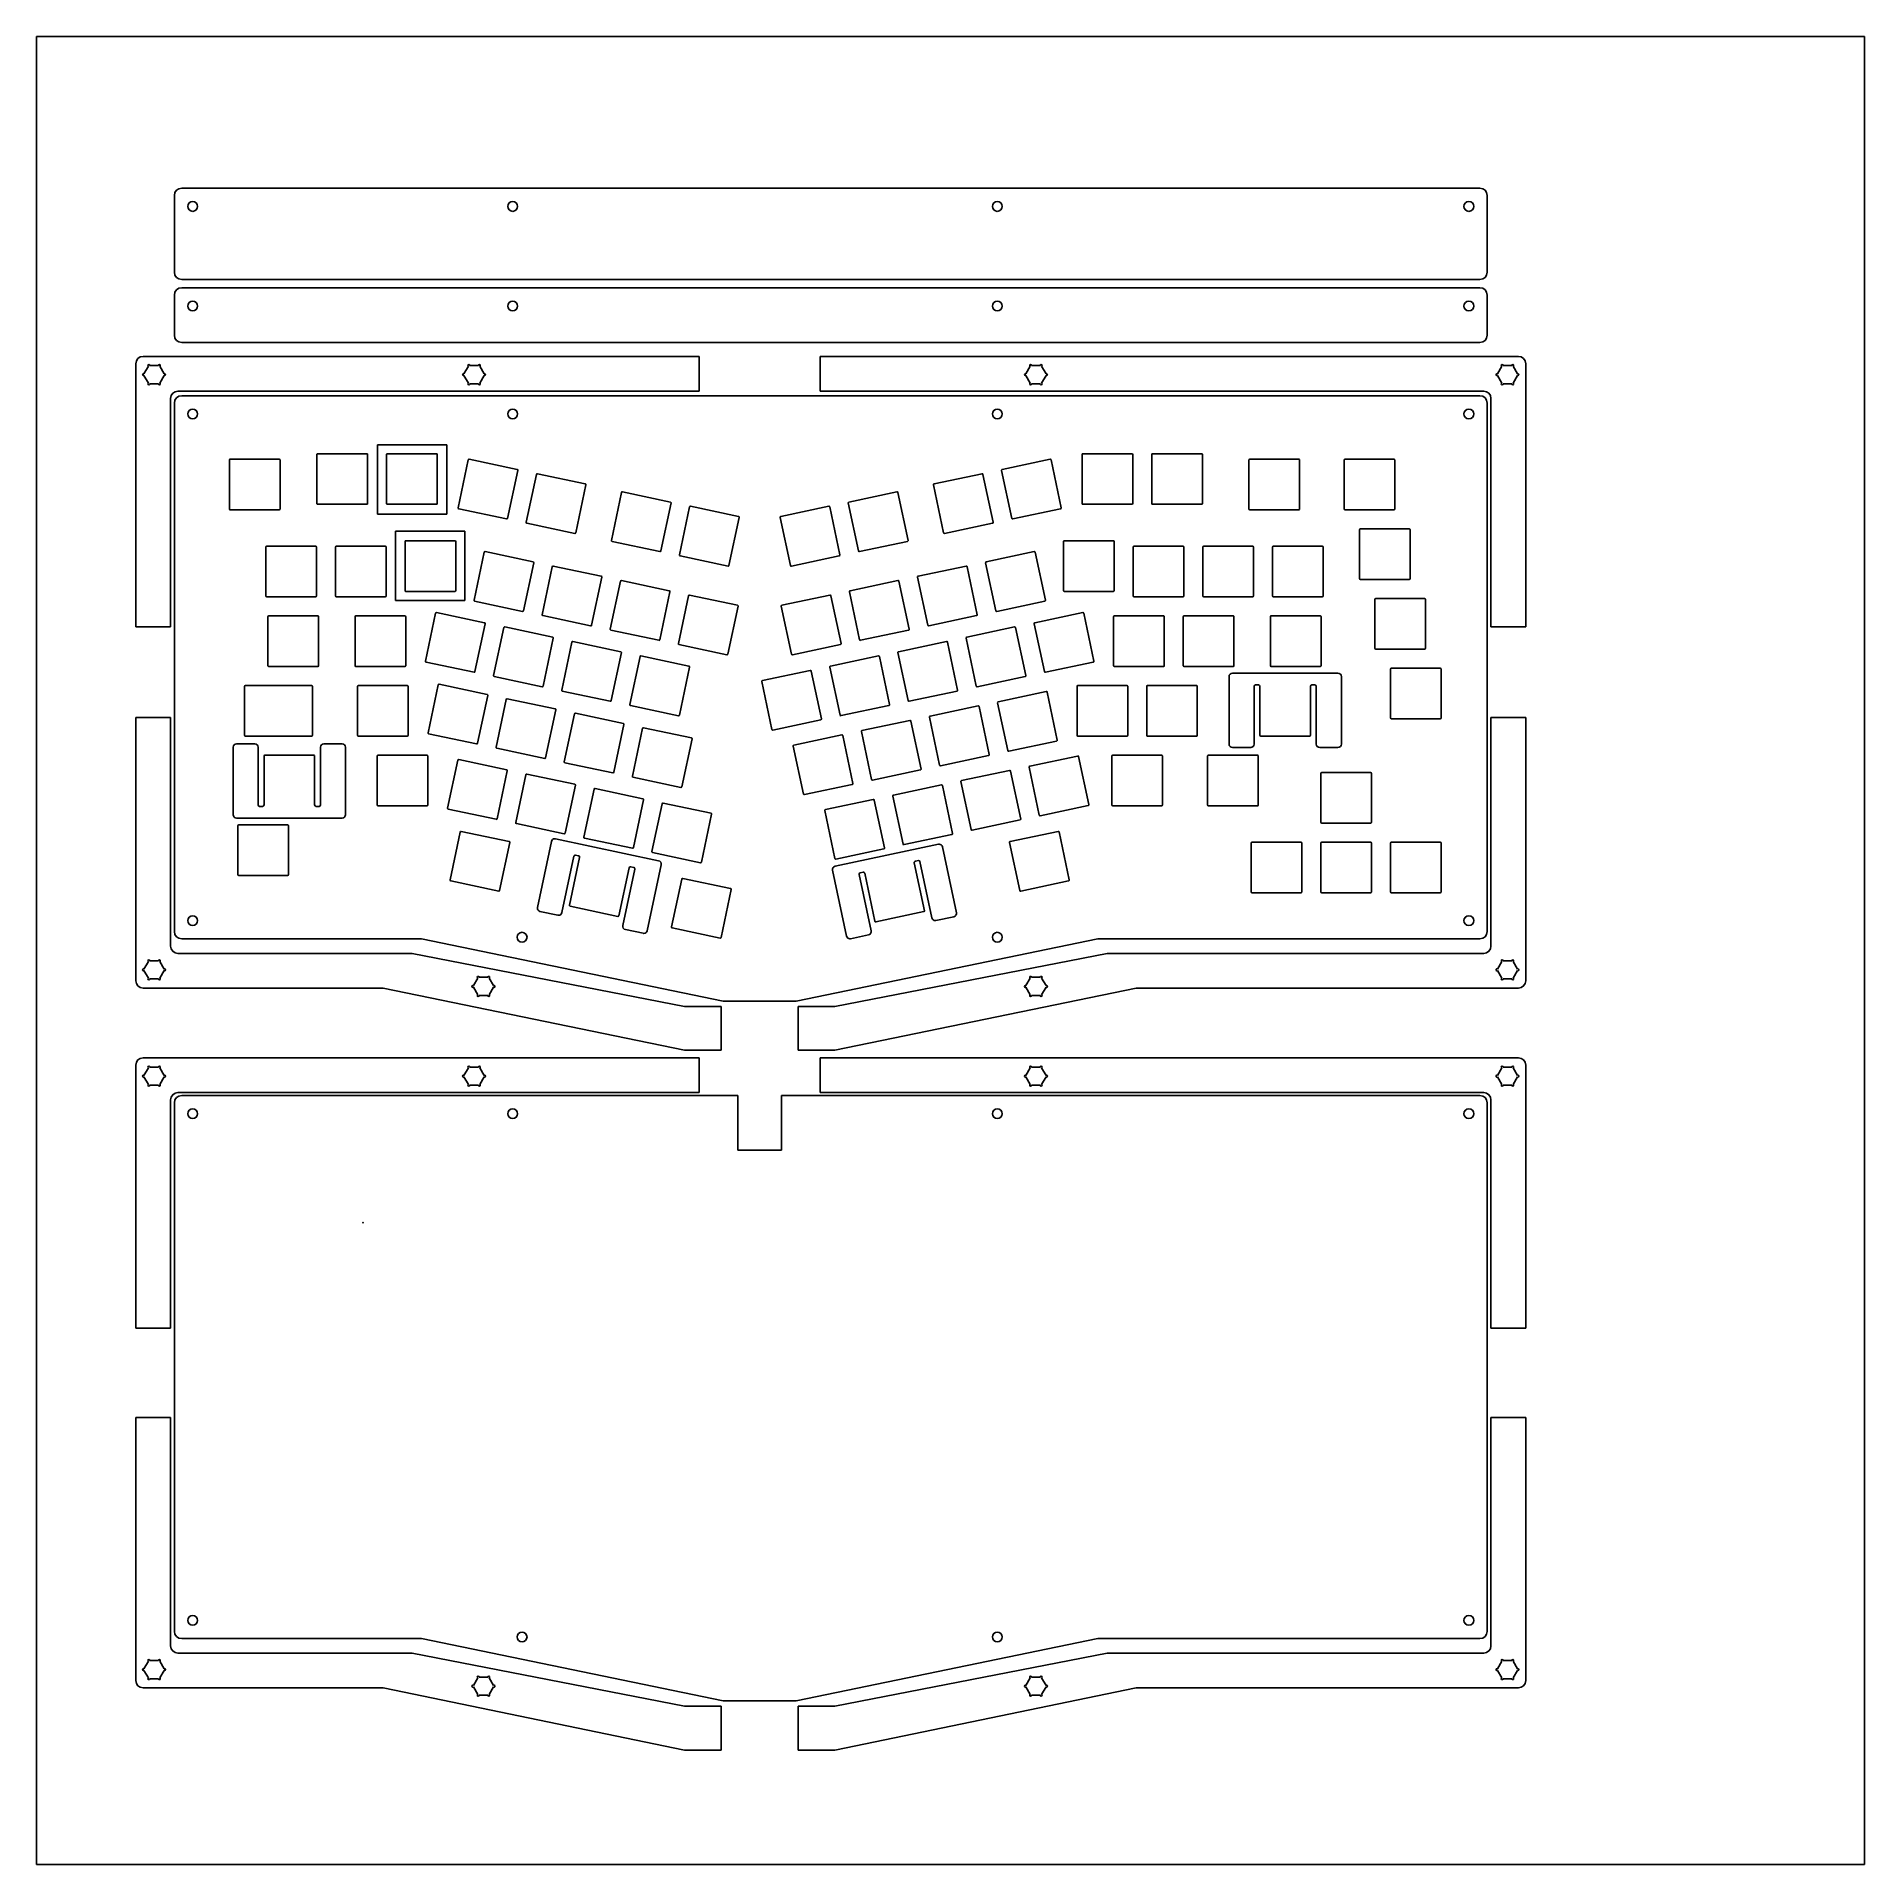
# Model space of a CAD drawing. Header units: centimetres. Extents: x -8.9 to 41.1, y -17.6 to 32.4.
import ezdxf

# ---------------------------------------------------------------- set-up
doc = ezdxf.new("R2010")
doc.units = ezdxf.units.CM
doc.header["$MEASUREMENT"] = 0
for name, color, linetype in [('lasercut_adelheid_lopro v1_case', 7, 'Continuous'), ('lasercut_adelheid_lopro v1_keycaps', 7, 'Continuous'), ('lasercut_adelheid_lopro v1_scale 500mm', 7, 'Continuous')]:
    doc.layers.add(name, color=color, linetype=linetype)

msp = doc.modelspace()

# ---------------------------------------------------------------- linework, layer by layer
at = {"layer": 'lasercut_adelheid_lopro v1_case'}
for p, q in [((-5.161, 25.997), (-5.161, 28.097)), ((-4.961, 28.297), (30.548, 28.297)), ((30.748, 28.097), (30.748, 25.997)), ((30.548, 25.797), (-4.961, 25.797)), ((-4.961, 25.572), (30.548, 25.572)), ((-5.161, 24.272), (-5.161, 25.372)), ((30.748, 25.372), (30.748, 24.272)), ((30.548, 24.072), (-4.961, 24.072)), ((-6.017, 23.694), (9.193, 23.694)), ((9.193, 23.694), (9.193, 22.744)), ((12.504, 23.694), (12.504, 22.744)), ((31.603, 23.694), (12.504, 23.694)), ((-6.217, 16.297), (-6.217, 23.494)), ((-5.873, 23.423), (-5.993, 23.216)), ((-5.993, 23.173), (-5.873, 22.966)), ((-5.597, 23.444), (-5.836, 23.444)), ((-5.44, 23.216), (-5.56, 23.423)), ((-5.56, 22.966), (-5.44, 23.173)), ((2.88, 23.423), (2.76, 23.216)), ((2.76, 23.173), (2.88, 22.966)), ((3.156, 23.444), (2.917, 23.444)), ((3.313, 23.216), (3.193, 23.423)), ((3.193, 22.966), (3.313, 23.173)), ((18.248, 23.423), (18.128, 23.216)), ((18.128, 23.173), (18.248, 22.966)), ((18.524, 23.444), (18.285, 23.444)), ((18.681, 23.216), (18.561, 23.423)), ((18.561, 22.966), (18.681, 23.173)), ((31.147, 23.423), (31.027, 23.216)), ((31.027, 23.173), (31.147, 22.966)), ((31.423, 23.444), (31.184, 23.444)), ((31.58, 23.216), (31.46, 23.423)), ((31.46, 22.966), (31.58, 23.173)), ((31.803, 16.297), (31.803, 23.494)), ((-5.836, 22.944), (-5.597, 22.944)), ((-5.267, 22.544), (-5.267, 16.297)), ((9.193, 22.744), (-5.067, 22.744)), ((-4.961, 22.619), (30.548, 22.619)), ((2.917, 22.944), (3.156, 22.944)), ((12.504, 22.744), (30.653, 22.744)), ((18.285, 22.944), (18.524, 22.944)), ((30.853, 22.544), (30.853, 16.297)), ((31.184, 22.944), (31.423, 22.944)), ((-5.161, 7.96), (-5.161, 22.419)), ((30.748, 22.419), (30.748, 7.96)), ((-1.261, 19.67), (-1.261, 21.01)), ((-1.238, 21.033), (0.102, 21.033)), ((0.124, 21.01), (0.124, 19.67)), ((0.644, 19.67), (0.644, 21.01)), ((0.667, 21.033), (2.007, 21.033)), ((2.029, 21.01), (2.029, 19.67)), ((19.667, 19.67), (19.667, 21.01)), ((19.69, 21.033), (21.03, 21.033)), ((21.052, 21.01), (21.052, 19.67)), ((21.572, 19.67), (21.572, 21.01)), ((21.595, 21.033), (22.935, 21.033)), ((22.957, 21.01), (22.957, 19.67)), ((-3.657, 19.52), (-3.657, 20.86)), ((-3.657, 19.52), (-3.657, 20.86)), ((-3.635, 20.883), (-2.295, 20.883)), ((-3.635, 20.883), (-2.295, 20.883)), ((-2.272, 20.86), (-2.272, 19.52)), ((-2.272, 20.86), (-2.272, 19.52)), ((2.599, 19.552), (2.877, 20.863)), ((2.904, 20.88), (4.215, 20.602)), ((4.232, 20.575), (3.953, 19.264)), ((17.744, 19.264), (17.465, 20.575)), ((17.483, 20.602), (18.793, 20.88)), ((18.82, 20.863), (19.099, 19.552)), ((24.233, 19.52), (24.233, 20.86)), ((24.233, 19.52), (24.233, 20.86)), ((24.256, 20.882), (25.596, 20.882)), ((24.256, 20.882), (25.596, 20.882)), ((25.618, 20.86), (25.618, 19.52)), ((25.618, 20.86), (25.618, 19.52)), ((26.838, 19.52), (26.838, 20.86)), ((26.838, 19.52), (26.838, 20.86)), ((26.861, 20.882), (28.201, 20.882)), ((26.861, 20.882), (28.201, 20.882)), ((28.223, 20.86), (28.223, 19.52)), ((28.223, 20.86), (28.223, 19.52)), ((4.462, 19.156), (4.741, 20.467)), ((4.767, 20.484), (6.078, 20.206)), ((6.095, 20.179), (5.817, 18.868)), ((15.881, 18.868), (15.602, 20.179)), ((15.619, 20.206), (16.93, 20.484)), ((16.957, 20.467), (17.235, 19.156)), ((0.102, 19.648), (-1.238, 19.648)), ((2.007, 19.648), (0.667, 19.648)), ((3.927, 19.247), (2.616, 19.526)), ((6.791, 18.661), (7.07, 19.972)), ((7.096, 19.989), (8.407, 19.711)), ((8.425, 19.684), (8.146, 18.373)), ((8.655, 18.265), (8.933, 19.576)), ((8.96, 19.593), (10.271, 19.315)), ((11.427, 19.315), (12.737, 19.593)), ((12.764, 19.576), (13.043, 18.265)), ((13.551, 18.373), (13.273, 19.684)), ((13.29, 19.711), (14.601, 19.989)), ((14.627, 19.972), (14.906, 18.661)), ((19.081, 19.526), (17.771, 19.247)), ((21.03, 19.648), (19.69, 19.648)), ((22.935, 19.648), (21.595, 19.648)), ((-2.295, 19.498), (-3.635, 19.498)), ((-2.295, 19.498), (-3.635, 19.498)), ((5.79, 18.851), (4.479, 19.13)), ((10.288, 19.288), (10.009, 17.977)), ((11.688, 17.977), (11.409, 19.288)), ((17.218, 19.13), (15.907, 18.851)), ((25.596, 19.497), (24.256, 19.497)), ((25.596, 19.497), (24.256, 19.497)), ((28.201, 19.497), (26.861, 19.497)), ((28.201, 19.497), (26.861, 19.497)), ((-2.638, 18.501), (-1.298, 18.501)), ((-2.638, 18.501), (-1.298, 18.501)), ((-0.733, 18.501), (0.607, 18.501)), ((1.149, 17.289), (1.149, 18.629)), ((1.172, 18.651), (2.512, 18.651)), ((2.534, 18.629), (2.534, 17.289)), ((8.119, 18.356), (6.809, 18.635)), ((14.889, 18.635), (13.578, 18.356)), ((19.162, 17.289), (19.162, 18.629)), ((19.185, 18.651), (20.525, 18.651)), ((20.547, 18.629), (20.547, 17.289)), ((21.09, 18.501), (22.43, 18.501)), ((22.995, 18.501), (24.335, 18.501)), ((24.9, 18.501), (26.24, 18.501)), ((27.258, 17.615), (27.258, 18.955)), ((27.258, 17.615), (27.258, 18.955)), ((27.281, 18.977), (28.621, 18.977)), ((27.281, 18.977), (28.621, 18.977)), ((28.643, 18.955), (28.643, 17.615)), ((28.643, 18.955), (28.643, 17.615)), ((-2.661, 17.139), (-2.661, 18.479)), ((-2.661, 17.139), (-2.661, 18.479)), ((-1.276, 18.479), (-1.276, 17.139)), ((-1.276, 18.479), (-1.276, 17.139)), ((-0.756, 17.139), (-0.756, 18.479)), ((0.629, 18.479), (0.629, 17.139)), ((3.034, 17.025), (3.313, 18.336)), ((3.339, 18.353), (4.65, 18.075)), ((4.667, 18.048), (4.389, 16.737)), ((9.983, 17.96), (8.672, 18.238)), ((13.025, 18.239), (11.715, 17.96)), ((17.309, 16.737), (17.03, 18.048)), ((17.047, 18.075), (18.358, 18.353)), ((18.385, 18.336), (18.663, 17.025)), ((21.067, 17.139), (21.067, 18.479)), ((22.452, 18.479), (22.452, 17.139)), ((22.972, 17.139), (22.972, 18.479)), ((24.357, 18.479), (24.357, 17.139)), ((24.877, 17.139), (24.877, 18.479)), ((26.262, 18.479), (26.262, 17.139)), ((4.897, 16.629), (5.176, 17.94)), ((5.203, 17.957), (6.513, 17.679)), ((6.531, 17.652), (6.252, 16.341)), ((6.761, 16.233), (7.039, 17.544)), ((7.066, 17.561), (8.377, 17.283)), ((13.321, 17.283), (14.631, 17.561)), ((14.658, 17.544), (14.937, 16.233)), ((15.445, 16.341), (15.167, 17.652)), ((15.184, 17.679), (16.495, 17.957)), ((16.521, 17.94), (16.8, 16.629)), ((28.621, 17.592), (27.281, 17.592)), ((28.621, 17.592), (27.281, 17.592)), ((-1.298, 17.116), (-2.638, 17.116)), ((-1.298, 17.116), (-2.638, 17.116)), ((0.607, 17.116), (-0.733, 17.116)), ((2.512, 17.266), (1.172, 17.266)), ((8.394, 17.256), (8.115, 15.945)), ((8.624, 15.837), (8.903, 17.148)), ((8.929, 17.165), (10.24, 16.887)), ((11.457, 16.887), (12.768, 17.165)), ((12.795, 17.148), (13.073, 15.837)), ((13.582, 15.945), (13.303, 17.256)), ((20.525, 17.266), (19.185, 17.266)), ((22.43, 17.116), (21.09, 17.116)), ((24.335, 17.116), (22.995, 17.116)), ((26.24, 17.116), (24.9, 17.116)), ((27.676, 15.71), (27.676, 17.05)), ((27.698, 17.072), (29.038, 17.072)), ((29.061, 17.05), (29.061, 15.71)), ((-2.601, 15.234), (-2.601, 16.574)), ((-2.578, 16.596), (-1.238, 16.596)), ((-1.216, 16.574), (-1.216, 15.234)), ((-0.22, 15.234), (-0.22, 16.574)), ((-0.197, 16.596), (1.143, 16.596)), ((1.165, 16.574), (1.165, 15.234)), ((1.706, 15.36), (1.985, 16.671)), ((2.012, 16.688), (3.322, 16.409)), ((4.362, 16.72), (3.051, 16.999)), ((6.225, 16.324), (4.915, 16.603)), ((10.257, 16.86), (9.979, 15.549)), ((11.718, 15.549), (11.44, 16.86)), ((16.783, 16.603), (15.472, 16.324)), ((18.646, 16.999), (17.335, 16.72)), ((18.375, 16.409), (19.686, 16.688)), ((19.712, 16.671), (19.991, 15.36)), ((20.531, 15.234), (20.531, 16.574)), ((20.554, 16.596), (21.894, 16.596)), ((21.916, 16.574), (21.916, 15.234)), ((22.436, 15.234), (22.436, 16.574)), ((22.459, 16.596), (23.799, 16.596)), ((23.821, 16.574), (23.821, 15.234)), ((24.818, 15.234), (24.818, 16.574)), ((24.841, 16.596), (26.181, 16.596)), ((26.203, 16.574), (26.203, 15.234)), ((-5.267, 16.297), (-6.217, 16.297)), ((3.34, 16.383), (3.061, 15.072)), ((3.57, 14.964), (3.848, 16.275)), ((3.875, 16.292), (5.186, 16.013)), ((8.089, 15.928), (6.778, 16.206)), ((14.919, 16.207), (13.609, 15.928)), ((16.512, 16.013), (17.822, 16.292)), ((17.849, 16.275), (18.128, 14.964)), ((18.636, 15.072), (18.358, 16.383)), ((30.853, 16.297), (31.803, 16.297)), ((5.203, 15.987), (4.924, 14.676)), ((5.433, 14.568), (5.712, 15.879)), ((5.738, 15.896), (7.049, 15.617)), ((7.066, 15.591), (6.788, 14.28)), ((9.952, 15.532), (8.641, 15.81)), ((13.056, 15.81), (11.745, 15.532)), ((14.91, 14.28), (14.631, 15.591)), ((14.648, 15.617), (15.959, 15.896)), ((15.986, 15.879), (16.264, 14.568)), ((16.773, 14.676), (16.494, 15.987)), ((29.038, 15.687), (27.698, 15.687)), ((-1.238, 15.211), (-2.578, 15.211)), ((1.143, 15.211), (-0.197, 15.211)), ((3.034, 15.055), (1.724, 15.333)), ((7.296, 14.172), (7.575, 15.482)), ((7.602, 15.5), (8.912, 15.221)), ((8.93, 15.195), (8.651, 13.884)), ((10.922, 14.825), (12.232, 15.104)), ((12.259, 15.086), (12.538, 13.776)), ((13.046, 13.884), (12.768, 15.195)), ((12.785, 15.221), (14.096, 15.5)), ((14.122, 15.483), (14.401, 14.172)), ((19.974, 15.333), (18.663, 15.055)), ((21.894, 15.211), (20.554, 15.211)), ((23.799, 15.211), (22.459, 15.211)), ((23.779, 15.027), (26.667, 15.027)), ((26.181, 15.211), (24.841, 15.211)), ((28.103, 13.805), (28.103, 15.145)), ((28.125, 15.167), (29.465, 15.167)), ((29.488, 15.145), (29.488, 13.805)), ((-3.246, 13.329), (-3.246, 14.669)), ((-3.223, 14.691), (-1.407, 14.691)), ((-1.384, 14.669), (-1.384, 13.329)), ((-0.15, 13.329), (-0.15, 14.669)), ((-0.127, 14.691), (1.213, 14.691)), ((1.235, 14.669), (1.235, 13.329)), ((1.776, 13.398), (2.055, 14.708)), ((2.081, 14.726), (3.392, 14.447)), ((4.898, 14.659), (3.587, 14.937)), ((6.761, 14.263), (5.45, 14.541)), ((11.183, 13.488), (10.904, 14.799)), ((16.247, 14.541), (14.936, 14.263)), ((18.11, 14.937), (16.8, 14.659)), ((17.374, 14.249), (18.684, 14.528)), ((18.711, 14.51), (18.99, 13.2)), ((19.53, 13.329), (19.53, 14.669)), ((19.553, 14.691), (20.893, 14.691)), ((20.915, 14.669), (20.915, 13.329)), ((21.435, 13.329), (21.435, 14.669)), ((21.458, 14.691), (22.798, 14.691)), ((22.82, 14.669), (22.82, 13.329)), ((23.687, 13.091), (23.687, 14.934)), ((24.372, 14.669), (24.372, 13.09)), ((24.493, 14.706), (24.409, 14.706)), ((24.531, 13.329), (24.531, 14.669)), ((25.916, 14.669), (25.916, 13.329)), ((26.037, 14.706), (25.953, 14.706)), ((26.075, 13.091), (26.075, 14.669)), ((26.76, 14.934), (26.76, 13.09)), ((3.409, 14.42), (3.131, 13.11)), ((3.639, 13.001), (3.918, 14.312)), ((3.945, 14.33), (5.255, 14.051)), ((5.273, 14.024), (4.994, 12.714)), ((8.624, 13.866), (7.314, 14.145)), ((14.384, 14.145), (13.073, 13.867)), ((15.51, 13.853), (16.821, 14.132)), ((16.848, 14.114), (17.126, 12.804)), ((17.635, 12.912), (17.356, 14.222)), ((-5.267, 13.812), (-6.217, 13.812)), ((-6.217, 13.812), (-6.217, 6.614)), ((-5.267, 7.564), (-5.267, 13.812)), ((5.503, 12.605), (5.781, 13.916)), ((5.808, 13.933), (7.119, 13.655)), ((7.136, 13.628), (6.857, 12.317)), ((7.366, 12.209), (7.645, 13.52)), ((7.671, 13.537), (8.982, 13.259)), ((12.52, 13.749), (11.21, 13.47)), ((13.647, 13.457), (14.958, 13.736)), ((14.984, 13.718), (15.263, 12.407)), ((15.771, 12.516), (15.493, 13.826)), ((29.465, 13.782), (28.125, 13.782)), ((31.803, 13.812), (30.853, 13.812)), ((30.853, 13.812), (30.853, 7.564)), ((31.803, 6.614), (31.803, 13.812)), ((-3.554, 11.158), (-3.554, 13.003)), ((-3.461, 13.095), (-2.962, 13.095)), ((-1.407, 13.306), (-3.223, 13.306)), ((-2.869, 13.002), (-2.869, 11.424)), ((-1.167, 11.424), (-1.167, 13.002)), ((-1.074, 13.095), (-0.574, 13.095)), ((-0.482, 13.002), (-0.482, 11.158)), ((1.213, 13.306), (-0.127, 13.306)), ((3.104, 13.092), (1.793, 13.371)), ((8.999, 13.232), (8.721, 11.921)), ((12.045, 11.723), (11.766, 13.034)), ((11.784, 13.061), (13.094, 13.339)), ((13.121, 13.322), (13.4, 12.011)), ((13.908, 12.12), (13.63, 13.43)), ((18.972, 13.173), (17.662, 12.894)), ((20.893, 13.306), (19.553, 13.306)), ((22.798, 13.306), (21.458, 13.306)), ((25.893, 13.306), (24.553, 13.306)), ((-2.71, 11.424), (-2.71, 12.764)), ((-2.688, 12.786), (-1.348, 12.786)), ((-1.325, 12.764), (-1.325, 11.424)), ((0.385, 11.424), (0.385, 12.764)), ((0.408, 12.786), (1.748, 12.786)), ((1.77, 12.764), (1.77, 11.424)), ((2.312, 11.336), (2.59, 12.647)), ((2.617, 12.664), (3.928, 12.386)), ((4.967, 12.696), (3.657, 12.975)), ((6.831, 12.3), (5.52, 12.579)), ((17.109, 12.777), (15.798, 12.498)), ((18.235, 12.485), (19.546, 12.763)), ((19.573, 12.746), (19.852, 11.435)), ((20.483, 11.424), (20.483, 12.764)), ((20.505, 12.786), (21.845, 12.786)), ((21.868, 12.764), (21.868, 11.424)), ((23.102, 11.424), (23.102, 12.764)), ((23.125, 12.786), (24.465, 12.786)), ((24.279, 12.998), (23.779, 12.998)), ((24.487, 12.764), (24.487, 11.424)), ((26.667, 12.998), (26.167, 12.998)), ((3.945, 12.359), (3.666, 11.048)), ((4.175, 10.94), (4.454, 12.251)), ((4.48, 12.268), (5.791, 11.99)), ((8.694, 11.904), (7.383, 12.183)), ((15.246, 12.381), (13.935, 12.102)), ((16.633, 10.751), (16.355, 12.062)), ((16.372, 12.089), (17.683, 12.367)), ((17.71, 12.35), (17.988, 11.039)), ((18.497, 11.147), (18.218, 12.458)), ((26.198, 10.947), (26.198, 12.287)), ((26.22, 12.31), (27.56, 12.31)), ((27.583, 12.287), (27.583, 10.947)), ((5.808, 11.963), (5.53, 10.652)), ((6.038, 10.544), (6.317, 11.855)), ((6.344, 11.872), (7.654, 11.593)), ((7.672, 11.567), (7.393, 10.256)), ((13.382, 11.985), (12.071, 11.706)), ((12.645, 11.296), (13.956, 11.575)), ((13.983, 11.558), (14.261, 10.247)), ((14.77, 10.355), (14.491, 11.666)), ((14.509, 11.693), (15.819, 11.971)), ((15.846, 11.954), (16.125, 10.643)), ((-0.574, 11.066), (-3.462, 11.066)), ((-2.832, 11.386), (-2.748, 11.386)), ((-1.288, 11.386), (-1.204, 11.386)), ((1.748, 11.401), (0.408, 11.401)), ((3.64, 11.031), (2.329, 11.309)), ((7.902, 10.148), (8.18, 11.459)), ((8.207, 11.476), (9.518, 11.197)), ((9.535, 11.171), (9.256, 9.86)), ((12.907, 9.959), (12.628, 11.27)), ((17.971, 11.013), (16.66, 10.734)), ((19.834, 11.409), (18.523, 11.13)), ((21.845, 11.401), (20.505, 11.401)), ((24.465, 11.401), (23.125, 11.401)), ((-3.424, 9.519), (-3.424, 10.859)), ((-3.401, 10.881), (-2.061, 10.881)), ((-2.039, 10.859), (-2.039, 9.519)), ((2.381, 9.374), (2.66, 10.684)), ((2.687, 10.702), (3.997, 10.423)), ((5.503, 10.635), (4.192, 10.913)), ((7.366, 10.239), (6.056, 10.517)), ((16.107, 10.616), (14.797, 10.338)), ((17.7, 10.423), (19.011, 10.702)), ((19.037, 10.685), (19.316, 9.374)), ((27.56, 10.925), (26.22, 10.925)), ((4.015, 10.397), (3.736, 9.086)), ((4.767, 8.623), (5.151, 10.427)), ((5.26, 10.498), (8.085, 9.897)), ((5.766, 10.024), (5.437, 8.48)), ((5.892, 10.036), (5.81, 10.053)), ((9.23, 9.843), (7.919, 10.121)), ((12.914, 9.749), (15.738, 10.349)), ((14.244, 10.22), (12.933, 9.942)), ((15.848, 10.278), (16.231, 8.474)), ((17.961, 9.086), (17.683, 10.397)), ((24.293, 9.042), (24.293, 10.382)), ((24.315, 10.405), (25.655, 10.405)), ((25.678, 10.382), (25.678, 9.042)), ((26.198, 9.042), (26.198, 10.382)), ((26.22, 10.405), (27.56, 10.405)), ((27.583, 10.382), (27.583, 9.042)), ((28.103, 9.042), (28.103, 10.382)), ((28.125, 10.405), (29.465, 10.405)), ((29.488, 10.382), (29.488, 9.042)), ((5.642, 8.681), (5.921, 9.991)), ((7.276, 9.703), (6.997, 8.393)), ((7.103, 8.126), (7.431, 9.67)), ((7.402, 9.715), (7.32, 9.732)), ((8.156, 9.788), (7.773, 7.984)), ((13.226, 7.836), (12.842, 9.639)), ((13.568, 9.522), (13.896, 7.978)), ((13.678, 9.584), (13.596, 9.566)), ((14.002, 8.244), (13.723, 9.555)), ((15.078, 9.843), (15.356, 8.532)), ((15.189, 9.905), (15.107, 9.887)), ((15.561, 8.332), (15.233, 9.876)), ((-2.061, 9.496), (-3.401, 9.496)), ((3.709, 9.069), (2.399, 9.347)), ((8.437, 8.087), (8.716, 9.397)), ((8.743, 9.415), (10.053, 9.136)), ((10.071, 9.109), (9.792, 7.799)), ((19.299, 9.347), (17.988, 9.069)), ((25.655, 9.02), (24.315, 9.02)), ((27.56, 9.02), (26.22, 9.02)), ((29.465, 9.02), (28.125, 9.02)), ((5.328, 8.409), (4.839, 8.513)), ((6.97, 8.375), (5.66, 8.654)), ((15.339, 8.506), (14.028, 8.227)), ((5.347, 8.407), (5.347, 8.407)), ((7.663, 7.913), (7.174, 8.017)), ((9.765, 7.781), (8.455, 8.06)), ((16.16, 8.365), (15.671, 8.261)), ((1.602, 7.76), (-4.961, 7.76)), ((9.849, 6.06), (1.602, 7.76)), ((20.095, 7.76), (11.849, 6.06)), ((13.825, 7.868), (13.335, 7.764)), ((30.548, 7.76), (20.095, 7.76)), ((-5.873, 7.142), (-5.993, 6.935)), ((-5.597, 7.164), (-5.836, 7.164)), ((-5.44, 6.935), (-5.56, 7.142)), ((1.347, 7.364), (-5.067, 7.364)), ((8.793, 5.912), (1.347, 7.364)), ((20.35, 7.364), (12.904, 5.912)), ((30.653, 7.364), (20.35, 7.364)), ((31.147, 7.143), (31.027, 6.935)), ((31.423, 7.164), (31.184, 7.164)), ((31.58, 6.935), (31.46, 7.143)), ((-5.993, 6.892), (-5.873, 6.685)), ((-5.836, 6.664), (-5.597, 6.664)), ((-5.56, 6.685), (-5.44, 6.892)), ((3.136, 6.689), (3.017, 6.481)), ((3.412, 6.71), (3.174, 6.71)), ((3.569, 6.481), (3.45, 6.689)), ((18.248, 6.689), (18.128, 6.481)), ((18.524, 6.71), (18.285, 6.71)), ((18.681, 6.481), (18.561, 6.689)), ((31.027, 6.893), (31.147, 6.685)), ((31.184, 6.664), (31.423, 6.664)), ((31.46, 6.685), (31.58, 6.893)), ((-6.017, 6.414), (0.547, 6.414)), ((0.547, 6.414), (8.793, 4.714)), ((3.017, 6.439), (3.136, 6.231)), ((3.174, 6.21), (3.412, 6.21)), ((3.45, 6.231), (3.569, 6.439)), ((11.849, 6.06), (9.849, 6.06)), ((12.904, 4.714), (21.15, 6.414)), ((18.128, 6.439), (18.248, 6.231)), ((18.285, 6.21), (18.524, 6.21)), ((18.561, 6.231), (18.681, 6.439)), ((21.15, 6.414), (31.603, 6.414)), ((9.793, 5.912), (8.793, 5.912)), ((9.793, 4.714), (9.793, 5.912)), ((11.904, 5.912), (11.904, 4.714)), ((12.904, 5.912), (11.904, 5.912)), ((-6.017, 4.506), (9.193, 4.506)), ((8.793, 4.714), (9.793, 4.714)), ((9.193, 4.506), (9.193, 3.556)), ((11.904, 4.714), (12.904, 4.714)), ((12.504, 4.506), (12.504, 3.556)), ((31.603, 4.506), (12.504, 4.506)), ((-6.217, -2.892), (-6.217, 4.306)), ((-5.873, 4.235), (-5.993, 4.028)), ((-5.597, 4.256), (-5.836, 4.256)), ((-5.44, 4.028), (-5.56, 4.235)), ((2.88, 4.235), (2.76, 4.028)), ((3.156, 4.256), (2.917, 4.256)), ((3.313, 4.028), (3.193, 4.235)), ((18.248, 4.235), (18.128, 4.028)), ((18.524, 4.256), (18.285, 4.256)), ((18.681, 4.028), (18.561, 4.235)), ((31.147, 4.235), (31.027, 4.028)), ((31.423, 4.256), (31.184, 4.256)), ((31.58, 4.028), (31.46, 4.235)), ((31.803, -2.892), (31.803, 4.306)), ((-5.993, 3.985), (-5.873, 3.778)), ((-5.836, 3.756), (-5.597, 3.756)), ((-5.56, 3.778), (-5.44, 3.985)), ((9.193, 3.556), (-5.067, 3.556)), ((2.76, 3.985), (2.88, 3.778)), ((2.917, 3.756), (3.156, 3.756)), ((3.193, 3.778), (3.313, 3.985)), ((12.504, 3.556), (30.653, 3.556)), ((18.128, 3.985), (18.248, 3.778)), ((18.285, 3.756), (18.524, 3.756)), ((18.561, 3.778), (18.681, 3.985)), ((31.027, 3.985), (31.147, 3.778)), ((31.184, 3.756), (31.423, 3.756)), ((31.46, 3.778), (31.58, 3.985)), ((-5.267, 3.356), (-5.267, -2.892)), ((-5.161, -11.181), (-5.161, 3.278)), ((-4.961, 3.478), (10.249, 3.478)), ((10.249, 3.478), (10.249, 1.978)), ((11.449, 1.978), (11.449, 3.478)), ((11.449, 3.478), (30.548, 3.478)), ((30.748, 3.278), (30.748, -11.181)), ((30.853, 3.356), (30.853, -2.892)), ((10.249, 1.978), (11.449, 1.978)), ((-5.267, -2.892), (-6.217, -2.892)), ((30.853, -2.892), (31.803, -2.892)), ((-6.217, -5.329), (-6.217, -12.527)), ((-5.267, -5.329), (-6.217, -5.329)), ((-5.267, -11.577), (-5.267, -5.329)), ((31.803, -5.329), (30.853, -5.329)), ((30.853, -5.329), (30.853, -11.577)), ((31.803, -12.527), (31.803, -5.329)), ((1.602, -11.381), (-4.961, -11.381)), ((9.849, -13.081), (1.602, -11.381)), ((20.095, -11.381), (11.849, -13.081)), ((30.548, -11.381), (20.095, -11.381)), ((-5.873, -11.999), (-5.993, -12.206)), ((-5.597, -11.977), (-5.836, -11.977)), ((-5.44, -12.206), (-5.56, -11.999)), ((1.347, -11.777), (-5.067, -11.777)), ((8.793, -13.229), (1.347, -11.777)), ((20.35, -11.777), (12.904, -13.229)), ((30.653, -11.777), (20.35, -11.777)), ((31.147, -11.998), (31.027, -12.206)), ((31.423, -11.977), (31.184, -11.977)), ((31.58, -12.206), (31.46, -11.998)), ((-5.993, -12.249), (-5.873, -12.456)), ((-5.836, -12.477), (-5.597, -12.477)), ((-5.56, -12.456), (-5.44, -12.249)), ((3.136, -12.452), (3.017, -12.66)), ((3.412, -12.431), (3.174, -12.431)), ((3.569, -12.66), (3.45, -12.452)), ((18.248, -12.452), (18.128, -12.66)), ((18.524, -12.431), (18.285, -12.431)), ((18.681, -12.66), (18.561, -12.452)), ((31.027, -12.248), (31.147, -12.456)), ((31.184, -12.477), (31.423, -12.477)), ((31.46, -12.456), (31.58, -12.248)), ((-6.017, -12.727), (0.547, -12.727)), ((0.547, -12.727), (8.793, -14.428)), ((3.017, -12.702), (3.136, -12.91)), ((3.174, -12.931), (3.412, -12.931)), ((3.45, -12.91), (3.569, -12.702)), ((12.904, -14.427), (21.15, -12.727)), ((18.128, -12.702), (18.248, -12.91)), ((18.285, -12.931), (18.524, -12.931)), ((18.561, -12.91), (18.681, -12.702)), ((21.15, -12.727), (31.603, -12.727)), ((9.793, -13.229), (8.793, -13.229)), ((9.793, -14.428), (9.793, -13.229)), ((11.849, -13.081), (9.849, -13.081)), ((11.904, -13.229), (11.904, -14.427)), ((12.904, -13.229), (11.904, -13.229)), ((8.793, -14.428), (9.793, -14.428)), ((11.904, -14.427), (12.904, -14.427))]:
    msp.add_line(p, q, dxfattribs=at)
at = {"layer": 'lasercut_adelheid_lopro v1_case', "extrusion": (0, 0, -1)}
msp.add_arc((-13.316, 7.855), 0.0929, 257.9404, 269.9726, dxfattribs=at)
at = {"layer": 'lasercut_adelheid_lopro v1_case'}
for centre, major_axis, ratio, start_param, end_param in [((17.492, 20.579), (0.0267, -0.0055), 0.903155, 2.803276, 3.517551), ((17.49, 20.576), (-0.0143, 0.023), 0.904441, 5.965291, 6.683538), ((3.928, 19.258), (0.0158, -0.0043), 0.688153, 4.793, 5.086128), ((10.263, 19.288), (0.0155, 0.0232), 0.890365, 5.917113, 6.626308), ((10.262, 19.292), (0.0263, 0.0046), 0.909501, 5.932123, 6.655042), ((17.768, 19.251), (0.00988, 0.00134), 0.42359, 4.403284, 4.884756), ((5.792, 18.862), (0.0158, -0.0043), 0.688153, 4.793, 5.086128), ((6.817, 18.657), (0.0265, 0.0034), 0.91025, 2.829837, 3.552719), ((6.815, 18.66), (0.0144, 0.0222), 0.916595, 2.753393, 3.480305), ((14.882, 18.66), (-0.0143, 0.023), 0.904441, 2.823698, 3.541945), ((14.879, 18.658), (0.0267, -0.0055), 0.903155, 5.944869, 6.659143), ((15.905, 18.868), (0.0185, 0.0087), 0.83084, 4.199079, 4.43775), ((8.121, 18.367), (0.0158, -0.0043), 0.688153, 4.793, 5.086128), ((13.576, 18.373), (0.0185, 0.0087), 0.83084, 4.199079, 4.43775), ((17.057, 18.052), (0.0267, -0.0055), 0.903155, 2.803276, 3.517551), ((17.054, 18.049), (-0.0143, 0.023), 0.904441, 5.965291, 6.683538), ((9.984, 17.971), (0.0158, -0.0043), 0.688153, 4.793, 5.086128), ((11.713, 17.971), (0.0158, 0.0043), 0.688153, 4.33865, 4.631778), ((4.364, 16.731), (0.0158, -0.0043), 0.688153, 4.793, 5.086128), ((10.232, 16.86), (0.0155, 0.0232), 0.890365, 5.917113, 6.626308), ((10.231, 16.864), (0.0263, 0.0046), 0.909501, 5.932123, 6.655042), ((17.333, 16.724), (0.00988, 0.00134), 0.42359, 4.403284, 4.884756), ((5.179, 15.987), (0.0143, 0.023), 0.904441, 5.882833, 6.601079), ((5.176, 15.991), (0.0268, 0.0041), 0.903545, 5.954516, 6.671758), ((6.227, 16.335), (0.0158, -0.0043), 0.688153, 4.793, 5.086128), ((6.787, 16.229), (0.0265, 0.0034), 0.91025, 2.829837, 3.552719), ((6.785, 16.232), (0.0144, 0.0222), 0.916595, 2.753393, 3.480305), ((14.912, 16.232), (-0.0143, 0.023), 0.904441, 2.823698, 3.541945), ((14.91, 16.23), (0.0267, -0.0055), 0.903155, 5.944869, 6.659143), ((15.47, 16.341), (0.0185, 0.0087), 0.83084, 4.199079, 4.43775), ((8.09, 15.939), (0.0158, -0.0043), 0.688153, 4.793, 5.086128), ((9.954, 15.543), (0.0158, -0.0043), 0.688153, 4.793, 5.086128), ((11.744, 15.543), (0.0158, 0.0043), 0.688153, 4.33865, 4.631778), ((13.607, 15.945), (0.0185, 0.0087), 0.83084, 4.199079, 4.43775), ((14.658, 15.594), (0.0275, -0.0054), 0.888887, 2.800433, 3.5043), ((14.655, 15.591), (-0.0143, 0.023), 0.904441, 5.965291, 6.683538), ((3.036, 15.066), (0.0158, -0.0043), 0.688153, 4.793, 5.086128), ((12.794, 15.199), (0.0268, -0.0041), 0.903545, 2.75302, 3.470262), ((12.792, 15.195), (-0.0143, 0.023), 0.904441, 5.965291, 6.683538), ((18.661, 15.072), (0.0185, 0.0087), 0.83084, 4.199079, 4.43775), ((4.899, 14.67), (0.0158, -0.0043), 0.688153, 4.793, 5.086128), ((10.931, 14.803), (0.0268, -0.0041), 0.903545, 2.75302, 3.470262), ((10.928, 14.8), (-0.0149, 0.0218), 0.915996, 5.921842, 6.64769), ((16.798, 14.676), (0.0185, 0.0087), 0.83084, 4.199079, 4.43775), ((3.385, 14.422), (0.0138, 0.0221), 0.923706, 5.878982, 6.610581), ((3.383, 14.424), (0.0265, 0.0034), 0.91025, 5.971429, 6.694311), ((6.763, 14.274), (0.0158, -0.0043), 0.688153, 4.793, 5.086128), ((14.378, 14.169), (-0.0135, 0.0212), 0.942667, 2.802067, 3.546705), ((14.375, 14.168), (0.0264, -0.005), 0.910313, 5.926256, 6.646227), ((14.934, 14.28), (0.0185, 0.0087), 0.83084, 4.199079, 4.43775), ((17.383, 14.226), (0.0267, -0.0055), 0.903155, 2.803276, 3.517551), ((17.381, 14.223), (-0.0143, 0.023), 0.904441, 5.965291, 6.683538), ((7.111, 13.629), (0.0155, 0.0223), 0.902281, 5.930509, 6.648395), ((7.11, 13.632), (0.0263, 0.0046), 0.909501, 5.932123, 6.655042), ((8.626, 13.878), (0.0158, -0.0043), 0.688153, 4.793, 5.086128), ((13.071, 13.884), (0.0185, 0.0087), 0.83084, 4.199079, 4.43775), ((3.103, 13.13), (-0.0123, 0.0376), 0.708283, 2.753017, 2.914002), ((11.208, 13.482), (0.0158, 0.0043), 0.688153, 4.33865, 4.631778), ((11.792, 13.038), (0.0263, -0.0046), 0.909501, 2.769736, 3.492655), ((11.791, 13.035), (-0.0155, 0.0223), 0.902281, 5.917975, 6.635862), ((13.656, 13.434), (0.0267, -0.0055), 0.903155, 2.803276, 3.517551), ((13.654, 13.431), (-0.0143, 0.023), 0.904441, 5.965291, 6.683538), ((4.969, 12.707), (0.0158, -0.0043), 0.688153, 4.793, 5.086128), ((17.102, 12.803), (-0.0143, 0.023), 0.904441, 2.823698, 3.541945), ((17.1, 12.8), (0.0267, -0.0055), 0.903155, 5.944869, 6.659143), ((17.659, 12.898), (0.00988, 0.00134), 0.42359, 4.403284, 4.884756), ((6.832, 12.311), (0.0158, -0.0043), 0.688153, 4.793, 5.086128), ((13.933, 12.106), (0.00988, 0.00134), 0.42359, 4.403284, 4.884756), ((15.238, 12.407), (-0.0143, 0.023), 0.904441, 2.823698, 3.541945), ((15.235, 12.404), (0.0275, -0.0054), 0.888887, 5.942026, 6.645893), ((15.796, 12.515), (0.0185, 0.0087), 0.83084, 4.199079, 4.43775), ((16.381, 12.066), (0.0267, -0.0055), 0.903155, 2.803276, 3.517551), ((16.379, 12.063), (-0.0143, 0.023), 0.904441, 5.965291, 6.683538), ((7.647, 11.568), (0.0155, 0.0223), 0.902281, 5.930509, 6.648395), ((7.646, 11.571), (0.0263, 0.0046), 0.909501, 5.932123, 6.655042), ((8.696, 11.915), (0.0158, -0.0043), 0.688153, 4.793, 5.086128), ((12.07, 11.717), (0.0158, 0.0043), 0.688153, 4.33865, 4.631778), ((3.641, 11.042), (0.0158, -0.0043), 0.688153, 4.793, 5.086128), ((12.654, 11.274), (0.0263, -0.0046), 0.909501, 2.769736, 3.492655), ((12.653, 11.271), (-0.0155, 0.0223), 0.902281, 5.917975, 6.635862), ((18.522, 11.147), (0.0185, 0.0087), 0.83084, 4.199079, 4.43775), ((19.827, 11.434), (-0.0143, 0.023), 0.904441, 2.823698, 3.541945), ((19.825, 11.432), (0.0267, -0.0055), 0.903155, 5.944869, 6.659143), ((5.505, 10.646), (0.0158, -0.0043), 0.688153, 4.793, 5.086128), ((16.658, 10.751), (0.0185, 0.0087), 0.83084, 4.199079, 4.43775), ((7.368, 10.25), (0.0158, -0.0043), 0.688153, 4.793, 5.086128), ((14.237, 10.246), (-0.0143, 0.023), 0.904441, 2.823698, 3.541945), ((14.235, 10.243), (0.0267, -0.0055), 0.903155, 5.944869, 6.659143), ((14.795, 10.355), (0.0185, 0.0087), 0.83084, 4.199079, 4.43775), ((8.055, 9.791), (0.0632, 0.0918), 0.904768, 5.925066, 6.642736), ((8.047, 9.803), (0.11, 0.02), 0.903662, 5.926348, 6.643724), ((9.231, 9.854), (0.0158, -0.0043), 0.688153, 4.793, 5.086128), ((12.952, 9.655), (0.11, -0.021), 0.901954, 2.785605, 3.501603), ((12.943, 9.644), (-0.0638, 0.0898), 0.90998, 5.907803, 6.629566), ((12.931, 9.959), (0.0185, 0.0087), 0.83084, 4.199079, 4.43775), ((15.122, 9.849), (0.0444, -0.0107), 0.899005, 2.832995, 3.546401), ((15.119, 9.844), (0.0266, -0.0367), 0.901931, 2.760445, 3.477191), ((3.711, 9.08), (0.0158, -0.0043), 0.688153, 4.793, 5.086128), ((17.986, 9.086), (0.0185, 0.0087), 0.83084, 4.199079, 4.43775), ((19.292, 9.373), (-0.0143, 0.023), 0.904441, 2.823698, 3.541945), ((19.289, 9.37), (0.0267, -0.0055), 0.903155, 5.944869, 6.659143), ((5.669, 8.677), (0.0268, 0.0041), 0.903545, 2.812923, 3.530166), ((5.666, 8.679), (0.0144, 0.0222), 0.916595, 2.753393, 3.480305), ((5.341, 8.471), (0.0756, -0.0155), 0.826119, 4.702126, 4.955242), ((7.212, 8.111), (0.11, 0.02), 0.903662, 2.784755, 3.502131), ((7.204, 8.122), (0.0627, 0.0916), 0.906539, 2.780725, 3.499549), ((16.131, 8.469), (-0.0629, 0.0899), 0.911993, 2.772795, 3.495999), ((16.122, 8.459), (0.109, -0.022), 0.904544, 5.93897, 6.656518), ((7.68, 7.96), (0.0677, -0.0043), 0.72781, 4.512398, 4.800061), ((9.764, 7.819), (-0.0123, 0.0376), 0.708283, 2.753017, 2.914002)]:
    msp.add_ellipse(centre, major_axis=major_axis, ratio=ratio, start_param=start_param, end_param=end_param, dxfattribs=at)
for points in [[(-5.161, 28.097), (-5.161, 28.208), (-5.072, 28.297), (-4.961, 28.297)], [(30.548, 28.297), (30.658, 28.297), (30.748, 28.208), (30.748, 28.097)], [(-4.796, 27.797), (-4.796, 27.871), (-4.735, 27.932), (-4.661, 27.932)], [(-4.661, 27.662), (-4.735, 27.662), (-4.796, 27.723), (-4.796, 27.797)], [(-4.661, 27.932), (-4.587, 27.932), (-4.526, 27.871), (-4.526, 27.797)], [(-4.526, 27.797), (-4.526, 27.723), (-4.587, 27.662), (-4.661, 27.662)], [(3.957, 27.797), (3.957, 27.871), (4.018, 27.932), (4.092, 27.932)], [(4.092, 27.662), (4.018, 27.662), (3.957, 27.723), (3.957, 27.797)], [(4.092, 27.932), (4.167, 27.932), (4.227, 27.871), (4.227, 27.797)], [(4.227, 27.797), (4.227, 27.723), (4.167, 27.662), (4.092, 27.662)], [(17.214, 27.797), (17.214, 27.871), (17.274, 27.932), (17.349, 27.932)], [(17.349, 27.662), (17.274, 27.662), (17.214, 27.723), (17.214, 27.797)], [(17.349, 27.932), (17.423, 27.932), (17.484, 27.871), (17.484, 27.797)], [(17.484, 27.797), (17.484, 27.723), (17.423, 27.662), (17.349, 27.662)], [(30.113, 27.797), (30.113, 27.871), (30.173, 27.932), (30.248, 27.932)], [(30.248, 27.662), (30.173, 27.662), (30.113, 27.723), (30.113, 27.797)], [(30.248, 27.932), (30.322, 27.932), (30.383, 27.871), (30.383, 27.797)], [(30.383, 27.797), (30.383, 27.723), (30.322, 27.662), (30.248, 27.662)], [(-4.961, 25.797), (-5.072, 25.797), (-5.161, 25.887), (-5.161, 25.997)], [(-5.161, 25.372), (-5.161, 25.483), (-5.072, 25.572), (-4.961, 25.572)], [(30.748, 25.997), (30.748, 25.887), (30.658, 25.797), (30.548, 25.797)], [(30.548, 25.572), (30.658, 25.572), (30.748, 25.483), (30.748, 25.372)], [(-4.796, 25.072), (-4.796, 25.146), (-4.735, 25.207), (-4.661, 25.207)], [(-4.661, 24.937), (-4.735, 24.937), (-4.796, 24.998), (-4.796, 25.072)], [(-4.661, 25.207), (-4.587, 25.207), (-4.526, 25.146), (-4.526, 25.072)], [(-4.526, 25.072), (-4.526, 24.998), (-4.587, 24.937), (-4.661, 24.937)], [(3.957, 25.072), (3.957, 25.146), (4.018, 25.207), (4.092, 25.207)], [(4.092, 24.937), (4.018, 24.937), (3.957, 24.998), (3.957, 25.072)], [(4.092, 25.207), (4.167, 25.207), (4.227, 25.146), (4.227, 25.072)], [(4.227, 25.072), (4.227, 24.998), (4.167, 24.937), (4.092, 24.937)], [(17.214, 25.072), (17.214, 25.146), (17.274, 25.207), (17.349, 25.207)], [(17.349, 24.937), (17.274, 24.937), (17.214, 24.998), (17.214, 25.072)], [(17.349, 25.207), (17.423, 25.207), (17.484, 25.146), (17.484, 25.072)], [(17.484, 25.072), (17.484, 24.998), (17.423, 24.937), (17.349, 24.937)], [(30.113, 25.072), (30.113, 25.146), (30.173, 25.207), (30.248, 25.207)], [(30.248, 24.937), (30.173, 24.937), (30.113, 24.998), (30.113, 25.072)], [(30.248, 25.207), (30.322, 25.207), (30.383, 25.146), (30.383, 25.072)], [(30.383, 25.072), (30.383, 24.998), (30.322, 24.937), (30.248, 24.937)], [(-4.961, 24.072), (-5.072, 24.072), (-5.161, 24.162), (-5.161, 24.272)], [(30.748, 24.272), (30.748, 24.162), (30.658, 24.072), (30.548, 24.072)], [(-6.217, 23.494), (-6.217, 23.605), (-6.127, 23.694), (-6.017, 23.694)], [(31.803, 23.494), (31.803, 23.605), (31.714, 23.694), (31.603, 23.694)], [(-5.428, 23.219), (-5.433, 23.219), (-5.437, 23.218), (-5.44, 23.216)], [(3.325, 23.219), (3.321, 23.219), (3.317, 23.218), (3.313, 23.216)], [(18.693, 23.219), (18.688, 23.219), (18.684, 23.218), (18.681, 23.216)], [(31.592, 23.219), (31.587, 23.219), (31.583, 23.218), (31.58, 23.216)], [(-5.067, 22.744), (-5.177, 22.744), (-5.267, 22.655), (-5.267, 22.544)], [(-5.161, 22.419), (-5.161, 22.529), (-5.072, 22.619), (-4.961, 22.619)], [(30.548, 22.619), (30.658, 22.619), (30.748, 22.529), (30.748, 22.419)], [(30.653, 22.744), (30.764, 22.744), (30.853, 22.655), (30.853, 22.544)], [(-4.796, 22.119), (-4.796, 22.193), (-4.735, 22.254), (-4.661, 22.254)], [(-4.661, 21.984), (-4.735, 21.984), (-4.796, 22.044), (-4.796, 22.119)], [(-4.661, 22.254), (-4.587, 22.254), (-4.526, 22.193), (-4.526, 22.119)], [(-4.526, 22.119), (-4.526, 22.044), (-4.587, 21.984), (-4.661, 21.984)], [(3.957, 22.119), (3.957, 22.193), (4.018, 22.254), (4.092, 22.254)], [(4.092, 21.984), (4.018, 21.984), (3.957, 22.044), (3.957, 22.119)], [(4.092, 22.254), (4.167, 22.254), (4.227, 22.193), (4.227, 22.119)], [(4.227, 22.119), (4.227, 22.044), (4.167, 21.984), (4.092, 21.984)], [(17.214, 22.119), (17.214, 22.193), (17.274, 22.254), (17.349, 22.254)], [(17.349, 21.984), (17.274, 21.984), (17.214, 22.044), (17.214, 22.119)], [(17.349, 22.254), (17.423, 22.254), (17.484, 22.193), (17.484, 22.119)], [(17.484, 22.119), (17.484, 22.044), (17.423, 21.984), (17.349, 21.984)], [(30.113, 22.119), (30.113, 22.193), (30.173, 22.254), (30.248, 22.254)], [(30.248, 21.984), (30.173, 21.984), (30.113, 22.044), (30.113, 22.119)], [(30.248, 22.254), (30.322, 22.254), (30.383, 22.193), (30.383, 22.119)], [(30.383, 22.119), (30.383, 22.044), (30.322, 21.984), (30.248, 21.984)], [(-1.261, 21.01), (-1.261, 21.022), (-1.251, 21.033), (-1.238, 21.033)], [(0.102, 21.033), (0.114, 21.033), (0.124, 21.022), (0.124, 21.01)], [(0.644, 21.01), (0.644, 21.022), (0.654, 21.033), (0.667, 21.033)], [(2.007, 21.033), (2.019, 21.033), (2.029, 21.022), (2.029, 21.01)], [(19.667, 21.01), (19.667, 21.022), (19.677, 21.033), (19.69, 21.033)], [(21.03, 21.033), (21.042, 21.033), (21.052, 21.022), (21.052, 21.01)], [(21.572, 21.01), (21.572, 21.022), (21.582, 21.033), (21.595, 21.033)], [(22.935, 21.033), (22.947, 21.033), (22.957, 21.022), (22.957, 21.01)], [(-3.657, 20.86), (-3.657, 20.872), (-3.647, 20.883), (-3.635, 20.883)], [(-3.657, 20.86), (-3.657, 20.872), (-3.647, 20.883), (-3.635, 20.883)], [(-2.295, 20.883), (-2.282, 20.883), (-2.272, 20.872), (-2.272, 20.86)], [(-2.295, 20.883), (-2.282, 20.883), (-2.272, 20.872), (-2.272, 20.86)], [(4.215, 20.602), (4.227, 20.599), (4.234, 20.587), (4.232, 20.575)], [(24.233, 20.86), (24.233, 20.872), (24.244, 20.882), (24.256, 20.882)], [(24.233, 20.86), (24.233, 20.872), (24.244, 20.882), (24.256, 20.882)], [(25.596, 20.882), (25.608, 20.882), (25.618, 20.872), (25.618, 20.86)], [(25.596, 20.882), (25.608, 20.882), (25.618, 20.872), (25.618, 20.86)], [(26.838, 20.86), (26.838, 20.872), (26.849, 20.882), (26.861, 20.882)], [(26.838, 20.86), (26.838, 20.872), (26.849, 20.882), (26.861, 20.882)], [(28.201, 20.882), (28.213, 20.882), (28.223, 20.872), (28.223, 20.86)], [(28.201, 20.882), (28.213, 20.882), (28.223, 20.872), (28.223, 20.86)], [(6.078, 20.206), (6.09, 20.203), (6.098, 20.191), (6.095, 20.179)], [(15.602, 20.179), (15.599, 20.191), (15.607, 20.203), (15.619, 20.206)], [(-3.635, 19.498), (-3.647, 19.498), (-3.657, 19.508), (-3.657, 19.52)], [(-3.635, 19.498), (-3.647, 19.498), (-3.657, 19.508), (-3.657, 19.52)], [(-2.272, 19.52), (-2.272, 19.508), (-2.282, 19.498), (-2.295, 19.498)], [(-2.272, 19.52), (-2.272, 19.508), (-2.282, 19.498), (-2.295, 19.498)], [(-1.238, 19.648), (-1.251, 19.648), (-1.261, 19.658), (-1.261, 19.67)], [(0.124, 19.67), (0.124, 19.658), (0.114, 19.648), (0.102, 19.648)], [(0.667, 19.648), (0.654, 19.648), (0.644, 19.658), (0.644, 19.67)], [(2.029, 19.67), (2.029, 19.658), (2.019, 19.648), (2.007, 19.648)], [(2.616, 19.526), (2.604, 19.528), (2.596, 19.54), (2.599, 19.552)], [(8.407, 19.711), (8.419, 19.708), (8.427, 19.696), (8.425, 19.684)], [(13.273, 19.684), (13.27, 19.696), (13.278, 19.708), (13.29, 19.711)], [(19.099, 19.552), (19.101, 19.54), (19.094, 19.528), (19.081, 19.526)], [(19.69, 19.648), (19.677, 19.648), (19.667, 19.658), (19.667, 19.67)], [(21.052, 19.67), (21.052, 19.658), (21.042, 19.648), (21.03, 19.648)], [(21.595, 19.648), (21.582, 19.648), (21.572, 19.658), (21.572, 19.67)], [(22.957, 19.67), (22.957, 19.658), (22.947, 19.648), (22.935, 19.648)], [(24.256, 19.497), (24.244, 19.497), (24.233, 19.508), (24.233, 19.52)], [(24.256, 19.497), (24.244, 19.497), (24.233, 19.508), (24.233, 19.52)], [(25.618, 19.52), (25.618, 19.508), (25.608, 19.497), (25.596, 19.497)], [(25.618, 19.52), (25.618, 19.508), (25.608, 19.497), (25.596, 19.497)], [(26.861, 19.497), (26.849, 19.497), (26.838, 19.508), (26.838, 19.52)], [(26.861, 19.497), (26.849, 19.497), (26.838, 19.508), (26.838, 19.52)], [(28.223, 19.52), (28.223, 19.508), (28.213, 19.497), (28.201, 19.497)], [(28.223, 19.52), (28.223, 19.508), (28.213, 19.497), (28.201, 19.497)], [(3.953, 19.264), (3.951, 19.254), (3.942, 19.247), (3.931, 19.247)], [(4.479, 19.13), (4.467, 19.132), (4.459, 19.144), (4.462, 19.156)], [(11.409, 19.288), (11.407, 19.3), (11.415, 19.312), (11.427, 19.315)], [(17.235, 19.156), (17.238, 19.144), (17.23, 19.132), (17.218, 19.13)], [(17.766, 19.247), (17.755, 19.247), (17.746, 19.254), (17.744, 19.264)], [(-2.661, 18.479), (-2.661, 18.491), (-2.651, 18.501), (-2.638, 18.501)], [(-2.661, 18.479), (-2.661, 18.491), (-2.651, 18.501), (-2.638, 18.501)], [(-1.298, 18.501), (-1.286, 18.501), (-1.276, 18.491), (-1.276, 18.479)], [(-1.298, 18.501), (-1.286, 18.501), (-1.276, 18.491), (-1.276, 18.479)], [(-0.756, 18.479), (-0.756, 18.491), (-0.746, 18.501), (-0.733, 18.501)], [(0.607, 18.501), (0.619, 18.501), (0.629, 18.491), (0.629, 18.479)], [(1.149, 18.629), (1.149, 18.641), (1.159, 18.651), (1.172, 18.651)], [(2.512, 18.651), (2.524, 18.651), (2.534, 18.641), (2.534, 18.629)], [(5.817, 18.868), (5.814, 18.858), (5.805, 18.85), (5.795, 18.85)], [(15.903, 18.851), (15.892, 18.851), (15.883, 18.858), (15.881, 18.868)], [(19.162, 18.629), (19.162, 18.641), (19.172, 18.651), (19.185, 18.651)], [(20.525, 18.651), (20.537, 18.651), (20.547, 18.641), (20.547, 18.629)], [(21.067, 18.479), (21.067, 18.491), (21.077, 18.501), (21.09, 18.501)], [(22.43, 18.501), (22.442, 18.501), (22.452, 18.491), (22.452, 18.479)], [(22.972, 18.479), (22.972, 18.491), (22.982, 18.501), (22.995, 18.501)], [(24.335, 18.501), (24.347, 18.501), (24.357, 18.491), (24.357, 18.479)], [(24.877, 18.479), (24.877, 18.491), (24.887, 18.501), (24.9, 18.501)], [(26.24, 18.501), (26.252, 18.501), (26.262, 18.491), (26.262, 18.479)], [(27.258, 18.955), (27.258, 18.967), (27.269, 18.977), (27.281, 18.977)], [(27.258, 18.955), (27.258, 18.967), (27.269, 18.977), (27.281, 18.977)], [(28.621, 18.977), (28.633, 18.977), (28.643, 18.967), (28.643, 18.955)], [(28.621, 18.977), (28.633, 18.977), (28.643, 18.967), (28.643, 18.955)], [(4.65, 18.075), (4.662, 18.072), (4.67, 18.06), (4.667, 18.048)], [(8.146, 18.373), (8.144, 18.363), (8.135, 18.355), (8.124, 18.355)], [(8.672, 18.238), (8.66, 18.241), (8.652, 18.253), (8.655, 18.265)], [(13.043, 18.265), (13.045, 18.253), (13.038, 18.241), (13.025, 18.239)], [(13.573, 18.355), (13.563, 18.355), (13.554, 18.363), (13.551, 18.373)], [(6.513, 17.679), (6.525, 17.676), (6.533, 17.664), (6.531, 17.652)], [(10.009, 17.977), (10.007, 17.967), (9.998, 17.959), (9.987, 17.959)], [(11.71, 17.959), (11.699, 17.959), (11.69, 17.967), (11.688, 17.977)], [(15.167, 17.652), (15.164, 17.664), (15.172, 17.676), (15.184, 17.679)], [(27.281, 17.592), (27.269, 17.592), (27.258, 17.603), (27.258, 17.615)], [(27.281, 17.592), (27.269, 17.592), (27.258, 17.603), (27.258, 17.615)], [(28.643, 17.615), (28.643, 17.603), (28.633, 17.592), (28.621, 17.592)], [(28.643, 17.615), (28.643, 17.603), (28.633, 17.592), (28.621, 17.592)], [(-2.638, 17.116), (-2.651, 17.116), (-2.661, 17.126), (-2.661, 17.139)], [(-2.638, 17.116), (-2.651, 17.116), (-2.661, 17.126), (-2.661, 17.139)], [(-1.276, 17.139), (-1.276, 17.126), (-1.286, 17.116), (-1.298, 17.116)], [(-1.276, 17.139), (-1.276, 17.126), (-1.286, 17.116), (-1.298, 17.116)], [(-0.733, 17.116), (-0.746, 17.116), (-0.756, 17.126), (-0.756, 17.139)], [(0.629, 17.139), (0.629, 17.126), (0.619, 17.116), (0.607, 17.116)], [(1.172, 17.266), (1.159, 17.266), (1.149, 17.276), (1.149, 17.289)], [(2.534, 17.289), (2.534, 17.276), (2.524, 17.266), (2.512, 17.266)], [(3.051, 16.999), (3.039, 17.001), (3.031, 17.013), (3.034, 17.025)], [(8.377, 17.283), (8.389, 17.28), (8.397, 17.268), (8.394, 17.256)], [(13.303, 17.256), (13.301, 17.268), (13.308, 17.28), (13.321, 17.283)], [(18.663, 17.025), (18.666, 17.013), (18.658, 17.001), (18.646, 16.999)], [(19.185, 17.266), (19.172, 17.266), (19.162, 17.276), (19.162, 17.289)], [(20.547, 17.289), (20.547, 17.276), (20.537, 17.266), (20.525, 17.266)], [(21.09, 17.116), (21.077, 17.116), (21.067, 17.126), (21.067, 17.139)], [(22.452, 17.139), (22.452, 17.126), (22.442, 17.116), (22.43, 17.116)], [(22.995, 17.116), (22.982, 17.116), (22.972, 17.126), (22.972, 17.139)], [(24.357, 17.139), (24.357, 17.126), (24.347, 17.116), (24.335, 17.116)], [(24.9, 17.116), (24.887, 17.116), (24.877, 17.126), (24.877, 17.139)], [(26.262, 17.139), (26.262, 17.126), (26.252, 17.116), (26.24, 17.116)], [(27.676, 17.05), (27.676, 17.062), (27.686, 17.072), (27.698, 17.072)], [(29.038, 17.072), (29.051, 17.072), (29.061, 17.062), (29.061, 17.05)], [(-2.601, 16.574), (-2.601, 16.586), (-2.591, 16.596), (-2.578, 16.596)], [(-1.238, 16.596), (-1.226, 16.596), (-1.216, 16.586), (-1.216, 16.574)], [(-0.22, 16.574), (-0.22, 16.586), (-0.21, 16.596), (-0.197, 16.596)], [(1.143, 16.596), (1.155, 16.596), (1.165, 16.586), (1.165, 16.574)], [(4.389, 16.737), (4.387, 16.727), (4.377, 16.72), (4.367, 16.72)], [(4.915, 16.603), (4.903, 16.605), (4.895, 16.617), (4.897, 16.629)], [(11.44, 16.86), (11.437, 16.872), (11.445, 16.884), (11.457, 16.887)], [(16.8, 16.629), (16.803, 16.617), (16.795, 16.605), (16.783, 16.603)], [(17.331, 16.72), (17.32, 16.72), (17.311, 16.727), (17.309, 16.737)], [(20.531, 16.574), (20.531, 16.586), (20.541, 16.596), (20.554, 16.596)], [(21.894, 16.596), (21.906, 16.596), (21.916, 16.586), (21.916, 16.574)], [(22.436, 16.574), (22.436, 16.586), (22.446, 16.596), (22.459, 16.596)], [(23.799, 16.596), (23.811, 16.596), (23.821, 16.586), (23.821, 16.574)], [(24.818, 16.574), (24.818, 16.586), (24.828, 16.596), (24.841, 16.596)], [(26.181, 16.596), (26.193, 16.596), (26.203, 16.586), (26.203, 16.574)], [(3.322, 16.409), (3.334, 16.407), (3.342, 16.395), (3.34, 16.383)], [(6.252, 16.341), (6.25, 16.331), (6.241, 16.323), (6.23, 16.323)], [(15.467, 16.324), (15.457, 16.324), (15.447, 16.331), (15.445, 16.341)], [(16.494, 15.987), (16.492, 15.999), (16.5, 16.011), (16.512, 16.013)], [(18.358, 16.383), (18.355, 16.395), (18.363, 16.407), (18.375, 16.409)], [(7.049, 15.617), (7.061, 15.615), (7.069, 15.603), (7.066, 15.591)], [(8.115, 15.945), (8.113, 15.935), (8.104, 15.927), (8.093, 15.927)], [(8.641, 15.81), (8.629, 15.813), (8.622, 15.825), (8.624, 15.837)], [(9.979, 15.549), (9.977, 15.539), (9.967, 15.531), (9.957, 15.531)], [(11.74, 15.531), (11.73, 15.531), (11.721, 15.539), (11.718, 15.549)], [(13.073, 15.837), (13.076, 15.825), (13.068, 15.813), (13.056, 15.81)], [(13.604, 15.927), (13.593, 15.927), (13.584, 15.935), (13.582, 15.945)], [(27.698, 15.687), (27.686, 15.687), (27.676, 15.698), (27.676, 15.71)], [(29.061, 15.71), (29.061, 15.698), (29.051, 15.687), (29.038, 15.687)], [(-2.578, 15.211), (-2.591, 15.211), (-2.601, 15.221), (-2.601, 15.234)], [(-1.216, 15.234), (-1.216, 15.221), (-1.226, 15.211), (-1.238, 15.211)], [(-0.197, 15.211), (-0.21, 15.211), (-0.22, 15.221), (-0.22, 15.234)], [(1.165, 15.234), (1.165, 15.221), (1.155, 15.211), (1.143, 15.211)], [(1.724, 15.333), (1.711, 15.336), (1.704, 15.348), (1.706, 15.36)], [(3.061, 15.072), (3.059, 15.062), (3.05, 15.054), (3.039, 15.054)], [(8.912, 15.221), (8.924, 15.219), (8.932, 15.207), (8.93, 15.195)], [(18.658, 15.054), (18.648, 15.054), (18.639, 15.062), (18.636, 15.072)], [(19.991, 15.36), (19.994, 15.348), (19.986, 15.336), (19.974, 15.333)], [(20.554, 15.211), (20.541, 15.211), (20.531, 15.221), (20.531, 15.234)], [(21.916, 15.234), (21.916, 15.221), (21.906, 15.211), (21.894, 15.211)], [(22.459, 15.211), (22.446, 15.211), (22.436, 15.221), (22.436, 15.234)], [(23.687, 14.934), (23.687, 14.985), (23.728, 15.027), (23.779, 15.027)], [(23.821, 15.234), (23.821, 15.221), (23.811, 15.211), (23.799, 15.211)], [(24.841, 15.211), (24.828, 15.211), (24.818, 15.221), (24.818, 15.234)], [(26.203, 15.234), (26.203, 15.221), (26.193, 15.211), (26.181, 15.211)], [(26.667, 15.027), (26.718, 15.027), (26.76, 14.985), (26.76, 14.934)], [(28.103, 15.145), (28.103, 15.157), (28.113, 15.167), (28.125, 15.167)], [(29.465, 15.167), (29.478, 15.167), (29.488, 15.157), (29.488, 15.145)], [(-3.246, 14.669), (-3.246, 14.681), (-3.235, 14.691), (-3.223, 14.691)], [(-1.407, 14.691), (-1.394, 14.691), (-1.384, 14.681), (-1.384, 14.669)], [(-0.15, 14.669), (-0.15, 14.681), (-0.14, 14.691), (-0.127, 14.691)], [(1.213, 14.691), (1.225, 14.691), (1.235, 14.681), (1.235, 14.669)], [(3.587, 14.937), (3.575, 14.94), (3.567, 14.952), (3.57, 14.964)], [(4.924, 14.676), (4.922, 14.666), (4.913, 14.658), (4.902, 14.658)], [(5.45, 14.541), (5.438, 14.544), (5.43, 14.556), (5.433, 14.568)], [(16.264, 14.568), (16.267, 14.556), (16.259, 14.544), (16.247, 14.541)], [(16.795, 14.658), (16.784, 14.658), (16.775, 14.666), (16.773, 14.676)], [(19.53, 14.669), (19.53, 14.681), (19.54, 14.691), (19.553, 14.691)], [(20.893, 14.691), (20.905, 14.691), (20.915, 14.681), (20.915, 14.669)], [(21.435, 14.669), (21.435, 14.681), (21.445, 14.691), (21.458, 14.691)], [(22.798, 14.691), (22.81, 14.691), (22.82, 14.681), (22.82, 14.669)], [(24.409, 14.706), (24.389, 14.706), (24.372, 14.689), (24.372, 14.669)], [(24.531, 14.669), (24.531, 14.689), (24.514, 14.706), (24.493, 14.706)], [(25.953, 14.706), (25.933, 14.706), (25.916, 14.689), (25.916, 14.669)], [(26.075, 14.669), (26.075, 14.689), (26.058, 14.706), (26.037, 14.706)], [(5.255, 14.051), (5.268, 14.048), (5.275, 14.036), (5.273, 14.024)], [(6.788, 14.28), (6.786, 14.27), (6.776, 14.262), (6.766, 14.262)], [(7.314, 14.145), (7.302, 14.148), (7.294, 14.16), (7.296, 14.172)], [(14.932, 14.262), (14.921, 14.262), (14.912, 14.27), (14.91, 14.28)], [(8.651, 13.884), (8.649, 13.873), (8.64, 13.866), (8.629, 13.866)], [(12.538, 13.776), (12.54, 13.764), (12.532, 13.752), (12.52, 13.749)], [(13.068, 13.866), (13.058, 13.866), (13.048, 13.874), (13.046, 13.884)], [(15.493, 13.826), (15.49, 13.838), (15.498, 13.85), (15.51, 13.853)], [(28.125, 13.782), (28.113, 13.782), (28.103, 13.793), (28.103, 13.805)], [(29.488, 13.805), (29.488, 13.793), (29.478, 13.782), (29.465, 13.782)], [(-3.554, 13.003), (-3.554, 13.054), (-3.513, 13.095), (-3.461, 13.095)], [(-3.223, 13.306), (-3.235, 13.306), (-3.246, 13.316), (-3.246, 13.329)], [(-2.962, 13.095), (-2.911, 13.095), (-2.869, 13.053), (-2.869, 13.002)], [(-1.384, 13.329), (-1.384, 13.316), (-1.394, 13.306), (-1.407, 13.306)], [(-1.167, 13.002), (-1.167, 13.053), (-1.125, 13.095), (-1.074, 13.095)], [(-0.574, 13.095), (-0.523, 13.095), (-0.482, 13.053), (-0.482, 13.002)], [(-0.127, 13.306), (-0.14, 13.306), (-0.15, 13.316), (-0.15, 13.329)], [(1.235, 13.329), (1.235, 13.316), (1.225, 13.306), (1.213, 13.306)], [(1.793, 13.371), (1.781, 13.373), (1.773, 13.385), (1.776, 13.398)], [(3.131, 13.11), (3.129, 13.099), (3.119, 13.092), (3.109, 13.092)], [(8.982, 13.259), (8.994, 13.256), (9.002, 13.244), (8.999, 13.232)], [(11.205, 13.47), (11.194, 13.47), (11.185, 13.477), (11.183, 13.488)], [(18.99, 13.2), (18.992, 13.187), (18.984, 13.176), (18.972, 13.173)], [(19.553, 13.306), (19.54, 13.306), (19.53, 13.316), (19.53, 13.329)], [(20.915, 13.329), (20.915, 13.316), (20.905, 13.306), (20.893, 13.306)], [(21.458, 13.306), (21.445, 13.306), (21.435, 13.316), (21.435, 13.329)], [(22.82, 13.329), (22.82, 13.316), (22.81, 13.306), (22.798, 13.306)], [(23.779, 12.998), (23.728, 12.998), (23.687, 13.04), (23.687, 13.091)], [(24.372, 13.09), (24.372, 13.039), (24.33, 12.998), (24.279, 12.998)], [(24.553, 13.306), (24.541, 13.306), (24.531, 13.316), (24.531, 13.329)], [(25.916, 13.329), (25.916, 13.316), (25.906, 13.306), (25.893, 13.306)], [(26.167, 12.998), (26.116, 12.998), (26.074, 13.04), (26.075, 13.091)], [(26.76, 13.09), (26.759, 13.039), (26.718, 12.998), (26.667, 12.998)], [(-2.71, 12.764), (-2.71, 12.776), (-2.7, 12.786), (-2.688, 12.786)], [(-1.348, 12.786), (-1.336, 12.786), (-1.325, 12.776), (-1.325, 12.764)], [(0.385, 12.764), (0.385, 12.776), (0.395, 12.786), (0.408, 12.786)], [(1.748, 12.786), (1.76, 12.786), (1.77, 12.776), (1.77, 12.764)], [(4.994, 12.714), (4.992, 12.703), (4.983, 12.696), (4.972, 12.696)], [(5.52, 12.579), (5.508, 12.581), (5.5, 12.593), (5.503, 12.605)], [(15.793, 12.498), (15.783, 12.498), (15.774, 12.505), (15.771, 12.516)], [(17.657, 12.894), (17.646, 12.894), (17.637, 12.901), (17.635, 12.912)], [(20.483, 12.764), (20.483, 12.776), (20.493, 12.786), (20.505, 12.786)], [(21.845, 12.786), (21.858, 12.786), (21.868, 12.776), (21.868, 12.764)], [(23.102, 12.764), (23.102, 12.776), (23.112, 12.786), (23.125, 12.786)], [(24.465, 12.786), (24.477, 12.786), (24.487, 12.776), (24.487, 12.764)], [(3.928, 12.386), (3.94, 12.383), (3.948, 12.371), (3.945, 12.359)], [(6.857, 12.317), (6.855, 12.307), (6.846, 12.3), (6.835, 12.3)], [(7.383, 12.183), (7.371, 12.185), (7.364, 12.197), (7.366, 12.209)], [(13.4, 12.011), (13.402, 11.999), (13.394, 11.987), (13.382, 11.985)], [(13.93, 12.102), (13.92, 12.102), (13.91, 12.109), (13.908, 12.12)], [(18.218, 12.458), (18.216, 12.47), (18.223, 12.482), (18.235, 12.485)], [(26.198, 12.287), (26.198, 12.3), (26.208, 12.31), (26.22, 12.31)], [(27.56, 12.31), (27.573, 12.31), (27.583, 12.3), (27.583, 12.287)], [(5.791, 11.99), (5.803, 11.987), (5.811, 11.975), (5.808, 11.963)], [(8.721, 11.921), (8.719, 11.911), (8.709, 11.904), (8.699, 11.904)], [(12.067, 11.706), (12.056, 11.706), (12.047, 11.713), (12.045, 11.723)], [(14.491, 11.666), (14.489, 11.678), (14.497, 11.69), (14.509, 11.693)], [(-3.462, 11.066), (-3.513, 11.066), (-3.554, 11.107), (-3.554, 11.158)], [(-2.869, 11.424), (-2.869, 11.403), (-2.852, 11.386), (-2.832, 11.386)], [(-2.748, 11.386), (-2.727, 11.386), (-2.71, 11.403), (-2.71, 11.424)], [(-1.325, 11.424), (-1.325, 11.403), (-1.309, 11.386), (-1.288, 11.386)], [(-1.204, 11.386), (-1.183, 11.386), (-1.167, 11.403), (-1.167, 11.424)], [(-0.482, 11.158), (-0.482, 11.107), (-0.523, 11.066), (-0.574, 11.066)], [(0.408, 11.401), (0.395, 11.401), (0.385, 11.411), (0.385, 11.424)], [(1.77, 11.424), (1.77, 11.411), (1.76, 11.401), (1.748, 11.401)], [(2.329, 11.309), (2.317, 11.312), (2.309, 11.324), (2.312, 11.336)], [(3.666, 11.048), (3.664, 11.038), (3.655, 11.03), (3.644, 11.03)], [(9.518, 11.197), (9.53, 11.195), (9.538, 11.183), (9.535, 11.171)], [(17.988, 11.039), (17.991, 11.027), (17.983, 11.015), (17.971, 11.013)], [(18.519, 11.129), (18.508, 11.129), (18.499, 11.137), (18.497, 11.147)], [(20.505, 11.401), (20.493, 11.401), (20.483, 11.411), (20.483, 11.424)], [(21.868, 11.424), (21.868, 11.411), (21.858, 11.401), (21.845, 11.401)], [(23.125, 11.401), (23.112, 11.401), (23.102, 11.411), (23.102, 11.424)], [(24.487, 11.424), (24.487, 11.411), (24.477, 11.401), (24.465, 11.401)], [(-3.424, 10.859), (-3.424, 10.871), (-3.414, 10.881), (-3.401, 10.881)], [(-2.061, 10.881), (-2.049, 10.881), (-2.039, 10.871), (-2.039, 10.859)], [(4.192, 10.913), (4.18, 10.916), (4.172, 10.928), (4.175, 10.94)], [(5.53, 10.652), (5.528, 10.642), (5.518, 10.634), (5.508, 10.634)], [(6.056, 10.517), (6.044, 10.52), (6.036, 10.532), (6.038, 10.544)], [(16.125, 10.643), (16.127, 10.631), (16.12, 10.619), (16.107, 10.616)], [(16.655, 10.733), (16.645, 10.733), (16.636, 10.741), (16.633, 10.751)], [(26.22, 10.925), (26.208, 10.925), (26.198, 10.935), (26.198, 10.947)], [(27.583, 10.947), (27.583, 10.935), (27.573, 10.925), (27.56, 10.925)], [(3.997, 10.423), (4.01, 10.421), (4.017, 10.409), (4.015, 10.397)], [(5.921, 9.991), (5.925, 10.012), (5.912, 10.032), (5.892, 10.036)], [(7.393, 10.256), (7.391, 10.246), (7.382, 10.238), (7.371, 10.238)], [(7.919, 10.121), (7.907, 10.124), (7.899, 10.136), (7.902, 10.148)], [(14.792, 10.337), (14.781, 10.337), (14.772, 10.345), (14.77, 10.355)], [(17.683, 10.397), (17.68, 10.409), (17.688, 10.421), (17.7, 10.423)], [(24.293, 10.382), (24.293, 10.395), (24.303, 10.405), (24.315, 10.405)], [(25.655, 10.405), (25.668, 10.405), (25.678, 10.395), (25.678, 10.382)], [(26.198, 10.382), (26.198, 10.395), (26.208, 10.405), (26.22, 10.405)], [(27.56, 10.405), (27.573, 10.405), (27.583, 10.395), (27.583, 10.382)], [(28.103, 10.382), (28.103, 10.395), (28.113, 10.405), (28.125, 10.405)], [(29.465, 10.405), (29.478, 10.405), (29.488, 10.395), (29.488, 10.382)], [(-3.401, 9.496), (-3.414, 9.496), (-3.424, 9.506), (-3.424, 9.519)], [(-2.039, 9.519), (-2.039, 9.506), (-2.049, 9.496), (-2.061, 9.496)], [(9.256, 9.86), (9.254, 9.85), (9.245, 9.842), (9.234, 9.842)], [(12.929, 9.941), (12.918, 9.941), (12.909, 9.949), (12.907, 9.959)], [(13.596, 9.566), (13.576, 9.562), (13.563, 9.542), (13.568, 9.522)], [(2.399, 9.347), (2.387, 9.35), (2.379, 9.362), (2.381, 9.374)], [(3.736, 9.086), (3.734, 9.075), (3.725, 9.068), (3.714, 9.068)], [(10.053, 9.136), (10.065, 9.133), (10.073, 9.121), (10.071, 9.109)], [(17.983, 9.068), (17.973, 9.068), (17.963, 9.076), (17.961, 9.086)], [(24.315, 9.02), (24.303, 9.02), (24.293, 9.03), (24.293, 9.042)], [(25.678, 9.042), (25.678, 9.03), (25.668, 9.02), (25.655, 9.02)], [(26.22, 9.02), (26.208, 9.02), (26.198, 9.03), (26.198, 9.042)], [(27.583, 9.042), (27.583, 9.03), (27.573, 9.02), (27.56, 9.02)], [(28.125, 9.02), (28.113, 9.02), (28.103, 9.03), (28.103, 9.042)], [(29.488, 9.042), (29.488, 9.03), (29.478, 9.02), (29.465, 9.02)], [(4.839, 8.513), (4.789, 8.524), (4.757, 8.573), (4.767, 8.623)], [(15.356, 8.532), (15.359, 8.52), (15.351, 8.508), (15.339, 8.506)], [(-4.796, 8.26), (-4.796, 8.334), (-4.735, 8.395), (-4.661, 8.395)], [(-4.661, 8.125), (-4.735, 8.125), (-4.796, 8.186), (-4.796, 8.26)], [(-4.661, 8.395), (-4.587, 8.395), (-4.526, 8.334), (-4.526, 8.26)], [(-4.526, 8.26), (-4.526, 8.186), (-4.587, 8.125), (-4.661, 8.125)], [(5.437, 8.48), (5.428, 8.438), (5.39, 8.407), (5.347, 8.407)], [(8.455, 8.06), (8.443, 8.062), (8.435, 8.074), (8.437, 8.087)], [(30.113, 8.26), (30.113, 8.334), (30.173, 8.395), (30.248, 8.395)], [(30.248, 8.125), (30.173, 8.125), (30.113, 8.186), (30.113, 8.26)], [(30.248, 8.395), (30.322, 8.395), (30.383, 8.334), (30.383, 8.26)], [(30.383, 8.26), (30.383, 8.186), (30.322, 8.125), (30.248, 8.125)], [(-5.067, 7.364), (-5.177, 7.364), (-5.267, 7.453), (-5.267, 7.564)], [(-4.961, 7.76), (-5.072, 7.76), (-5.161, 7.85), (-5.161, 7.96)], [(4.214, 7.806), (4.214, 7.88), (4.274, 7.941), (4.349, 7.941)], [(4.349, 7.671), (4.274, 7.671), (4.214, 7.732), (4.214, 7.806)], [(4.349, 7.941), (4.423, 7.941), (4.484, 7.88), (4.484, 7.806)], [(4.484, 7.806), (4.484, 7.732), (4.423, 7.671), (4.349, 7.671)], [(7.773, 7.984), (7.764, 7.942), (7.726, 7.911), (7.682, 7.911)], [(9.792, 7.799), (9.79, 7.788), (9.781, 7.781), (9.77, 7.781)], [(13.316, 7.762), (13.273, 7.762), (13.235, 7.793), (13.226, 7.836)], [(13.896, 7.978), (13.906, 7.928), (13.874, 7.879), (13.825, 7.868)], [(17.214, 7.806), (17.214, 7.88), (17.274, 7.941), (17.349, 7.941)], [(17.349, 7.671), (17.274, 7.671), (17.214, 7.732), (17.214, 7.806)], [(17.349, 7.941), (17.423, 7.941), (17.484, 7.88), (17.484, 7.806)], [(17.484, 7.806), (17.484, 7.732), (17.423, 7.671), (17.349, 7.671)], [(30.748, 7.96), (30.748, 7.85), (30.658, 7.76), (30.548, 7.76)], [(30.853, 7.564), (30.853, 7.453), (30.764, 7.364), (30.653, 7.364)], [(-6.217, 6.614), (-6.217, 6.503), (-6.127, 6.414), (-6.017, 6.414)], [(-5.428, 6.939), (-5.433, 6.939), (-5.437, 6.937), (-5.44, 6.935)], [(31.592, 6.939), (31.587, 6.939), (31.583, 6.937), (31.58, 6.935)], [(31.603, 6.414), (31.714, 6.414), (31.803, 6.503), (31.803, 6.614)], [(3.582, 6.485), (3.577, 6.485), (3.573, 6.483), (3.569, 6.481)], [(18.693, 6.485), (18.688, 6.485), (18.684, 6.483), (18.681, 6.481)], [(-6.217, 4.306), (-6.217, 4.417), (-6.127, 4.506), (-6.017, 4.506)], [(31.803, 4.306), (31.803, 4.417), (31.714, 4.506), (31.603, 4.506)], [(-5.428, 4.031), (-5.433, 4.031), (-5.437, 4.03), (-5.44, 4.028)], [(3.325, 4.031), (3.321, 4.031), (3.317, 4.03), (3.313, 4.028)], [(18.693, 4.031), (18.688, 4.031), (18.684, 4.03), (18.681, 4.028)], [(31.592, 4.031), (31.587, 4.031), (31.583, 4.03), (31.58, 4.028)], [(-5.067, 3.556), (-5.177, 3.556), (-5.267, 3.467), (-5.267, 3.356)], [(30.653, 3.556), (30.764, 3.556), (30.853, 3.467), (30.853, 3.356)], [(-5.161, 3.278), (-5.161, 3.388), (-5.072, 3.478), (-4.961, 3.478)], [(-4.796, 2.978), (-4.796, 3.052), (-4.735, 3.113), (-4.661, 3.113)], [(-4.661, 3.113), (-4.587, 3.113), (-4.526, 3.052), (-4.526, 2.978)], [(3.957, 2.978), (3.957, 3.052), (4.018, 3.113), (4.092, 3.113)], [(4.092, 3.113), (4.167, 3.113), (4.227, 3.052), (4.227, 2.978)], [(17.214, 2.978), (17.214, 3.052), (17.274, 3.113), (17.349, 3.113)], [(17.349, 3.113), (17.423, 3.113), (17.484, 3.052), (17.484, 2.978)], [(30.113, 2.978), (30.113, 3.052), (30.173, 3.113), (30.248, 3.113)], [(30.248, 3.113), (30.322, 3.113), (30.383, 3.052), (30.383, 2.978)], [(30.548, 3.478), (30.658, 3.478), (30.748, 3.388), (30.748, 3.278)], [(-4.661, 2.843), (-4.735, 2.843), (-4.796, 2.903), (-4.796, 2.978)], [(-4.526, 2.978), (-4.526, 2.903), (-4.587, 2.843), (-4.661, 2.843)], [(4.092, 2.843), (4.018, 2.843), (3.957, 2.903), (3.957, 2.978)], [(4.227, 2.978), (4.227, 2.903), (4.167, 2.843), (4.092, 2.843)], [(17.349, 2.843), (17.274, 2.843), (17.214, 2.903), (17.214, 2.978)], [(17.484, 2.978), (17.484, 2.903), (17.423, 2.843), (17.349, 2.843)], [(30.248, 2.843), (30.173, 2.843), (30.113, 2.903), (30.113, 2.978)], [(30.383, 2.978), (30.383, 2.903), (30.322, 2.843), (30.248, 2.843)], [(-4.796, -10.881), (-4.796, -10.807), (-4.735, -10.746), (-4.661, -10.746)], [(-4.661, -11.016), (-4.735, -11.016), (-4.796, -10.955), (-4.796, -10.881)], [(-4.661, -10.746), (-4.587, -10.746), (-4.526, -10.807), (-4.526, -10.881)], [(-4.526, -10.881), (-4.526, -10.955), (-4.587, -11.016), (-4.661, -11.016)], [(30.113, -10.881), (30.113, -10.807), (30.173, -10.746), (30.248, -10.746)], [(30.248, -11.016), (30.173, -11.016), (30.113, -10.955), (30.113, -10.881)], [(30.248, -10.746), (30.322, -10.746), (30.383, -10.807), (30.383, -10.881)], [(30.383, -10.881), (30.383, -10.955), (30.322, -11.016), (30.248, -11.016)], [(-4.961, -11.381), (-5.072, -11.381), (-5.161, -11.292), (-5.161, -11.181)], [(4.214, -11.335), (4.214, -11.261), (4.274, -11.2), (4.349, -11.2)], [(4.349, -11.47), (4.274, -11.47), (4.214, -11.409), (4.214, -11.335)], [(4.349, -11.2), (4.423, -11.2), (4.484, -11.261), (4.484, -11.335)], [(4.484, -11.335), (4.484, -11.409), (4.423, -11.47), (4.349, -11.47)], [(17.214, -11.335), (17.214, -11.261), (17.274, -11.2), (17.349, -11.2)], [(17.349, -11.47), (17.274, -11.47), (17.214, -11.409), (17.214, -11.335)], [(17.349, -11.2), (17.423, -11.2), (17.484, -11.261), (17.484, -11.335)], [(17.484, -11.335), (17.484, -11.409), (17.423, -11.47), (17.349, -11.47)], [(30.748, -11.181), (30.748, -11.292), (30.658, -11.381), (30.548, -11.381)], [(-5.067, -11.777), (-5.177, -11.777), (-5.267, -11.688), (-5.267, -11.577)], [(30.853, -11.577), (30.853, -11.688), (30.764, -11.777), (30.653, -11.777)], [(-5.428, -12.202), (-5.433, -12.202), (-5.437, -12.204), (-5.44, -12.206)], [(31.592, -12.202), (31.587, -12.202), (31.583, -12.204), (31.58, -12.206)], [(-6.217, -12.527), (-6.217, -12.638), (-6.127, -12.727), (-6.017, -12.727)], [(3.582, -12.656), (3.577, -12.656), (3.573, -12.658), (3.569, -12.66)], [(18.693, -12.656), (18.688, -12.656), (18.684, -12.658), (18.681, -12.66)], [(31.603, -12.727), (31.714, -12.727), (31.803, -12.638), (31.803, -12.527)]]:
    msp.add_open_spline(points, degree=3, dxfattribs=at)
for points, knots in [([(-5.993, 23.216), (-5.997, 23.218), (-6.001, 23.219), (-6.005, 23.219), (-6.019, 23.219), (-6.03, 23.208), (-6.03, 23.194), (-6.03, 23.18), (-6.019, 23.169), (-6.005, 23.169), (-6.001, 23.169), (-5.997, 23.171), (-5.993, 23.173)], [10, 10, 10, 10, 11, 11, 11, 12, 12, 12, 13, 13, 13, 14, 14, 14, 14]), ([(-5.836, 23.444), (-5.836, 23.458), (-5.847, 23.469), (-5.875, 23.469), (-5.886, 23.458), (-5.886, 23.444), (-5.886, 23.435), (-5.881, 23.427), (-5.873, 23.423)], [6, 6, 6, 6, 7, 7, 8, 8, 8, 9, 9, 9, 9]), ([(-5.56, 23.423), (-5.553, 23.427), (-5.547, 23.435), (-5.547, 23.444), (-5.547, 23.458), (-5.559, 23.469), (-5.572, 23.469), (-5.586, 23.469), (-5.597, 23.458), (-5.597, 23.444)], [2, 2, 2, 2, 3, 3, 3, 4, 4, 4, 5, 5, 5, 5]), ([(-5.44, 23.173), (-5.437, 23.171), (-5.433, 23.169), (-5.428, 23.169), (-5.414, 23.169), (-5.403, 23.18), (-5.403, 23.194), (-5.403, 23.208), (-5.414, 23.219), (-5.428, 23.219)], [23, 23, 23, 23, 24, 24, 24, 25, 25, 25, 26, 26, 26, 26]), ([(2.76, 23.216), (2.757, 23.218), (2.753, 23.219), (2.748, 23.219), (2.734, 23.219), (2.723, 23.208), (2.723, 23.194), (2.723, 23.18), (2.734, 23.169), (2.748, 23.169), (2.753, 23.169), (2.757, 23.171), (2.76, 23.173)], [10, 10, 10, 10, 11, 11, 11, 12, 12, 12, 13, 13, 13, 14, 14, 14, 14]), ([(2.917, 23.444), (2.917, 23.458), (2.906, 23.469), (2.879, 23.469), (2.867, 23.458), (2.867, 23.444), (2.867, 23.435), (2.873, 23.427), (2.88, 23.423)], [6, 6, 6, 6, 7, 7, 8, 8, 8, 9, 9, 9, 9]), ([(3.193, 23.423), (3.201, 23.427), (3.206, 23.435), (3.206, 23.444), (3.206, 23.458), (3.195, 23.469), (3.181, 23.469), (3.167, 23.469), (3.156, 23.458), (3.156, 23.444)], [2, 2, 2, 2, 3, 3, 3, 4, 4, 4, 5, 5, 5, 5]), ([(3.313, 23.173), (3.317, 23.171), (3.321, 23.169), (3.325, 23.169), (3.339, 23.169), (3.35, 23.18), (3.35, 23.194), (3.35, 23.208), (3.339, 23.219), (3.325, 23.219)], [23, 23, 23, 23, 24, 24, 24, 25, 25, 25, 26, 26, 26, 26]), ([(18.128, 23.216), (18.124, 23.218), (18.12, 23.219), (18.116, 23.219), (18.102, 23.219), (18.091, 23.208), (18.091, 23.194), (18.091, 23.18), (18.102, 23.169), (18.116, 23.169), (18.12, 23.169), (18.124, 23.171), (18.128, 23.173)], [10, 10, 10, 10, 11, 11, 11, 12, 12, 12, 13, 13, 13, 14, 14, 14, 14]), ([(18.285, 23.444), (18.285, 23.458), (18.274, 23.469), (18.246, 23.469), (18.235, 23.458), (18.235, 23.444), (18.235, 23.435), (18.24, 23.427), (18.248, 23.423)], [6, 6, 6, 6, 7, 7, 8, 8, 8, 9, 9, 9, 9]), ([(18.561, 23.423), (18.568, 23.427), (18.574, 23.435), (18.574, 23.444), (18.574, 23.458), (18.562, 23.469), (18.549, 23.469), (18.535, 23.469), (18.524, 23.458), (18.524, 23.444)], [2, 2, 2, 2, 3, 3, 3, 4, 4, 4, 5, 5, 5, 5]), ([(18.681, 23.173), (18.684, 23.171), (18.688, 23.169), (18.693, 23.169), (18.707, 23.169), (18.718, 23.18), (18.718, 23.194), (18.718, 23.208), (18.707, 23.219), (18.693, 23.219)], [23, 23, 23, 23, 24, 24, 24, 25, 25, 25, 26, 26, 26, 26]), ([(31.027, 23.216), (31.023, 23.218), (31.019, 23.219), (31.015, 23.219), (31.001, 23.219), (30.99, 23.208), (30.99, 23.194), (30.99, 23.18), (31.001, 23.169), (31.015, 23.169), (31.019, 23.169), (31.023, 23.171), (31.027, 23.173)], [10, 10, 10, 10, 11, 11, 11, 12, 12, 12, 13, 13, 13, 14, 14, 14, 14]), ([(31.184, 23.444), (31.184, 23.458), (31.173, 23.469), (31.145, 23.469), (31.134, 23.458), (31.134, 23.444), (31.134, 23.435), (31.139, 23.427), (31.147, 23.423)], [6, 6, 6, 6, 7, 7, 8, 8, 8, 9, 9, 9, 9]), ([(31.46, 23.423), (31.467, 23.427), (31.473, 23.435), (31.473, 23.444), (31.473, 23.458), (31.461, 23.469), (31.448, 23.469), (31.434, 23.469), (31.423, 23.458), (31.423, 23.444)], [2, 2, 2, 2, 3, 3, 3, 4, 4, 4, 5, 5, 5, 5]), ([(31.58, 23.173), (31.583, 23.171), (31.587, 23.169), (31.592, 23.169), (31.606, 23.169), (31.617, 23.18), (31.617, 23.194), (31.617, 23.208), (31.606, 23.219), (31.592, 23.219)], [23, 23, 23, 23, 24, 24, 24, 25, 25, 25, 26, 26, 26, 26]), ([(-5.873, 22.966), (-5.881, 22.961), (-5.886, 22.954), (-5.886, 22.944), (-5.886, 22.93), (-5.875, 22.919), (-5.847, 22.919), (-5.836, 22.93), (-5.836, 22.944)], [15, 15, 15, 15, 16, 16, 16, 17, 17, 18, 18, 18, 18]), ([(-5.597, 22.944), (-5.597, 22.93), (-5.586, 22.919), (-5.572, 22.919), (-5.559, 22.919), (-5.547, 22.93), (-5.547, 22.944), (-5.547, 22.954), (-5.553, 22.961), (-5.56, 22.966)], [19, 19, 19, 19, 20, 20, 20, 21, 21, 21, 22, 22, 22, 22]), ([(2.88, 22.966), (2.873, 22.961), (2.867, 22.954), (2.867, 22.944), (2.867, 22.93), (2.879, 22.919), (2.906, 22.919), (2.917, 22.93), (2.917, 22.944)], [15, 15, 15, 15, 16, 16, 16, 17, 17, 18, 18, 18, 18]), ([(3.156, 22.944), (3.156, 22.93), (3.167, 22.919), (3.181, 22.919), (3.195, 22.919), (3.206, 22.93), (3.206, 22.944), (3.206, 22.954), (3.201, 22.961), (3.193, 22.966)], [19, 19, 19, 19, 20, 20, 20, 21, 21, 21, 22, 22, 22, 22]), ([(18.248, 22.966), (18.24, 22.961), (18.235, 22.954), (18.235, 22.944), (18.235, 22.93), (18.246, 22.919), (18.274, 22.919), (18.285, 22.93), (18.285, 22.944)], [15, 15, 15, 15, 16, 16, 16, 17, 17, 18, 18, 18, 18]), ([(18.524, 22.944), (18.524, 22.93), (18.535, 22.919), (18.549, 22.919), (18.562, 22.919), (18.574, 22.93), (18.574, 22.944), (18.574, 22.954), (18.568, 22.961), (18.561, 22.966)], [19, 19, 19, 19, 20, 20, 20, 21, 21, 21, 22, 22, 22, 22]), ([(31.147, 22.966), (31.139, 22.961), (31.134, 22.954), (31.134, 22.944), (31.134, 22.93), (31.145, 22.919), (31.173, 22.919), (31.184, 22.93), (31.184, 22.944)], [15, 15, 15, 15, 16, 16, 16, 17, 17, 18, 18, 18, 18]), ([(31.423, 22.944), (31.423, 22.93), (31.434, 22.919), (31.448, 22.919), (31.461, 22.919), (31.473, 22.93), (31.473, 22.944), (31.473, 22.954), (31.467, 22.961), (31.46, 22.966)], [19, 19, 19, 19, 20, 20, 20, 21, 21, 21, 22, 22, 22, 22]), ([(2.877, 20.863), (2.879, 20.873), (2.889, 20.881), (2.899, 20.881), (2.901, 20.881), (2.902, 20.881), (2.904, 20.88)], [4, 4, 4, 4, 5, 5, 5, 6, 6, 6, 6]), ([(18.793, 20.88), (18.795, 20.881), (18.797, 20.881), (18.798, 20.881), (18.809, 20.881), (18.818, 20.873), (18.82, 20.863)], [5, 5, 5, 5, 6, 6, 6, 7, 7, 7, 7]), ([(4.741, 20.467), (4.743, 20.477), (4.752, 20.485), (4.763, 20.485), (4.764, 20.485), (4.766, 20.485), (4.767, 20.484)], [4, 4, 4, 4, 5, 5, 5, 6, 6, 6, 6]), ([(16.93, 20.484), (16.932, 20.485), (16.933, 20.485), (16.935, 20.485), (16.945, 20.485), (16.955, 20.477), (16.957, 20.467)], [4, 4, 4, 4, 5, 5, 5, 6, 6, 6, 6]), ([(7.07, 19.972), (7.072, 19.982), (7.081, 19.99), (7.092, 19.99), (7.093, 19.99), (7.095, 19.99), (7.096, 19.989)], [5, 5, 5, 5, 6, 6, 6, 7, 7, 7, 7]), ([(8.933, 19.576), (8.935, 19.586), (8.945, 19.594), (8.955, 19.594), (8.957, 19.594), (8.958, 19.593), (8.96, 19.593)], [4, 4, 4, 4, 5, 5, 5, 6, 6, 6, 6]), ([(12.737, 19.593), (12.739, 19.594), (12.741, 19.594), (12.742, 19.594), (12.753, 19.594), (12.762, 19.586), (12.764, 19.576)], [4, 4, 4, 4, 5, 5, 5, 6, 6, 6, 6]), ([(14.601, 19.989), (14.602, 19.99), (14.604, 19.99), (14.606, 19.99), (14.616, 19.99), (14.625, 19.982), (14.627, 19.972)], [4, 4, 4, 4, 5, 5, 5, 6, 6, 6, 6]), ([(3.313, 18.336), (3.315, 18.346), (3.324, 18.354), (3.335, 18.354), (3.336, 18.354), (3.338, 18.354), (3.339, 18.353)], [4, 4, 4, 4, 5, 5, 5, 6, 6, 6, 6]), ([(18.358, 18.353), (18.36, 18.354), (18.361, 18.354), (18.363, 18.354), (18.373, 18.354), (18.382, 18.346), (18.385, 18.336)], [5, 5, 5, 5, 6, 6, 6, 7, 7, 7, 7]), ([(5.176, 17.94), (5.178, 17.95), (5.187, 17.958), (5.198, 17.958), (5.2, 17.958), (5.201, 17.958), (5.203, 17.957)], [4, 4, 4, 4, 5, 5, 5, 6, 6, 6, 6]), ([(7.039, 17.544), (7.042, 17.554), (7.051, 17.562), (7.061, 17.562), (7.063, 17.562), (7.064, 17.562), (7.066, 17.561)], [5, 5, 5, 5, 6, 6, 6, 7, 7, 7, 7]), ([(14.631, 17.561), (14.633, 17.562), (14.634, 17.562), (14.636, 17.562), (14.647, 17.562), (14.656, 17.554), (14.658, 17.544)], [4, 4, 4, 4, 5, 5, 5, 6, 6, 6, 6]), ([(16.495, 17.957), (16.496, 17.958), (16.498, 17.958), (16.499, 17.958), (16.51, 17.958), (16.519, 17.95), (16.521, 17.94)], [4, 4, 4, 4, 5, 5, 5, 6, 6, 6, 6]), ([(8.903, 17.148), (8.905, 17.158), (8.914, 17.166), (8.925, 17.166), (8.926, 17.166), (8.928, 17.165), (8.929, 17.165)], [4, 4, 4, 4, 5, 5, 5, 6, 6, 6, 6]), ([(12.768, 17.165), (12.769, 17.166), (12.771, 17.166), (12.773, 17.166), (12.783, 17.166), (12.792, 17.158), (12.795, 17.148)], [4, 4, 4, 4, 5, 5, 5, 6, 6, 6, 6]), ([(1.985, 16.671), (1.987, 16.681), (1.996, 16.689), (2.007, 16.689), (2.008, 16.689), (2.01, 16.688), (2.012, 16.688)], [4, 4, 4, 4, 5, 5, 5, 6, 6, 6, 6]), ([(19.686, 16.688), (19.687, 16.688), (19.689, 16.689), (19.69, 16.689), (19.701, 16.689), (19.71, 16.681), (19.712, 16.671)], [4, 4, 4, 4, 5, 5, 5, 6, 6, 6, 6]), ([(3.848, 16.275), (3.85, 16.285), (3.86, 16.292), (3.87, 16.292), (3.872, 16.292), (3.873, 16.292), (3.875, 16.292)], [4, 4, 4, 4, 5, 5, 5, 6, 6, 6, 6]), ([(17.822, 16.292), (17.824, 16.292), (17.826, 16.293), (17.827, 16.293), (17.838, 16.293), (17.847, 16.285), (17.849, 16.275)], [4, 4, 4, 4, 5, 5, 5, 6, 6, 6, 6]), ([(5.712, 15.879), (5.714, 15.889), (5.723, 15.896), (5.734, 15.896), (5.735, 15.896), (5.737, 15.896), (5.738, 15.896)], [4, 4, 4, 4, 5, 5, 5, 6, 6, 6, 6]), ([(7.575, 15.482), (7.577, 15.493), (7.586, 15.5), (7.597, 15.5), (7.598, 15.5), (7.6, 15.5), (7.602, 15.5)], [4, 4, 4, 4, 5, 5, 5, 6, 6, 6, 6]), ([(14.096, 15.5), (14.097, 15.5), (14.099, 15.5), (14.1, 15.5), (14.111, 15.5), (14.12, 15.493), (14.122, 15.483)], [5, 5, 5, 5, 6, 6, 6, 7, 7, 7, 7]), ([(15.959, 15.896), (15.961, 15.896), (15.962, 15.896), (15.964, 15.896), (15.974, 15.896), (15.984, 15.889), (15.986, 15.879)], [5, 5, 5, 5, 6, 6, 6, 7, 7, 7, 7]), ([(12.232, 15.104), (12.234, 15.104), (12.235, 15.104), (12.237, 15.104), (12.248, 15.104), (12.257, 15.097), (12.259, 15.086)], [5, 5, 5, 5, 6, 6, 6, 7, 7, 7, 7]), ([(2.055, 14.708), (2.057, 14.719), (2.066, 14.726), (2.077, 14.726), (2.078, 14.726), (2.08, 14.726), (2.081, 14.726)], [4, 4, 4, 4, 5, 5, 5, 6, 6, 6, 6]), ([(18.128, 14.964), (18.129, 14.958), (18.128, 14.952), (18.121, 14.942), (18.116, 14.939), (18.11, 14.937)], [7, 7, 7, 7, 8, 8, 9, 9, 9, 9]), ([(18.684, 14.528), (18.686, 14.528), (18.687, 14.528), (18.689, 14.528), (18.7, 14.528), (18.709, 14.521), (18.711, 14.51)], [5, 5, 5, 5, 6, 6, 6, 7, 7, 7, 7]), ([(3.918, 14.312), (3.92, 14.323), (3.929, 14.33), (3.94, 14.33), (3.942, 14.33), (3.943, 14.33), (3.945, 14.33)], [5, 5, 5, 5, 6, 6, 6, 7, 7, 7, 7]), ([(16.821, 14.132), (16.822, 14.132), (16.824, 14.132), (16.826, 14.132), (16.836, 14.132), (16.845, 14.125), (16.848, 14.114)], [4, 4, 4, 4, 5, 5, 5, 6, 6, 6, 6]), ([(5.781, 13.916), (5.784, 13.926), (5.793, 13.934), (5.803, 13.934), (5.805, 13.934), (5.806, 13.934), (5.808, 13.933)], [4, 4, 4, 4, 5, 5, 5, 6, 6, 6, 6]), ([(7.645, 13.52), (7.647, 13.53), (7.656, 13.538), (7.667, 13.538), (7.668, 13.538), (7.67, 13.538), (7.671, 13.537)], [4, 4, 4, 4, 5, 5, 5, 6, 6, 6, 6]), ([(14.958, 13.736), (14.959, 13.736), (14.961, 13.736), (14.962, 13.736), (14.973, 13.736), (14.982, 13.729), (14.984, 13.718)], [5, 5, 5, 5, 6, 6, 6, 7, 7, 7, 7]), ([(3.657, 12.975), (3.651, 12.976), (3.646, 12.98), (3.639, 12.99), (3.638, 12.996), (3.639, 13.001)], [2, 2, 2, 2, 3, 3, 4, 4, 4, 4]), ([(13.094, 13.339), (13.096, 13.34), (13.097, 13.34), (13.099, 13.34), (13.109, 13.34), (13.119, 13.332), (13.121, 13.322)], [5, 5, 5, 5, 6, 6, 6, 7, 7, 7, 7]), ([(2.59, 12.647), (2.592, 12.657), (2.602, 12.665), (2.612, 12.665), (2.614, 12.665), (2.615, 12.665), (2.617, 12.664)], [4, 4, 4, 4, 5, 5, 5, 6, 6, 6, 6]), ([(19.546, 12.763), (19.548, 12.764), (19.549, 12.764), (19.551, 12.764), (19.561, 12.764), (19.571, 12.756), (19.573, 12.746)], [4, 4, 4, 4, 5, 5, 5, 6, 6, 6, 6]), ([(4.454, 12.251), (4.456, 12.261), (4.465, 12.269), (4.476, 12.269), (4.477, 12.269), (4.479, 12.268), (4.48, 12.268)], [4, 4, 4, 4, 5, 5, 5, 6, 6, 6, 6]), ([(17.683, 12.367), (17.684, 12.368), (17.686, 12.368), (17.688, 12.368), (17.698, 12.368), (17.707, 12.36), (17.71, 12.35)], [5, 5, 5, 5, 6, 6, 6, 7, 7, 7, 7]), ([(6.317, 11.855), (6.319, 11.865), (6.328, 11.873), (6.339, 11.873), (6.34, 11.873), (6.342, 11.872), (6.344, 11.872)], [4, 4, 4, 4, 5, 5, 5, 6, 6, 6, 6]), ([(13.956, 11.575), (13.958, 11.575), (13.959, 11.576), (13.961, 11.576), (13.971, 11.576), (13.981, 11.568), (13.983, 11.558)], [5, 5, 5, 5, 6, 6, 6, 7, 7, 7, 7]), ([(15.819, 11.971), (15.821, 11.971), (15.823, 11.972), (15.824, 11.972), (15.835, 11.972), (15.844, 11.964), (15.846, 11.954)], [4, 4, 4, 4, 5, 5, 5, 6, 6, 6, 6]), ([(8.18, 11.459), (8.182, 11.469), (8.192, 11.477), (8.202, 11.477), (8.204, 11.477), (8.205, 11.476), (8.207, 11.476)], [4, 4, 4, 4, 5, 5, 5, 6, 6, 6, 6]), ([(2.66, 10.684), (2.662, 10.695), (2.671, 10.702), (2.682, 10.702), (2.684, 10.702), (2.685, 10.702), (2.687, 10.702)], [4, 4, 4, 4, 5, 5, 5, 6, 6, 6, 6]), ([(19.011, 10.702), (19.012, 10.702), (19.014, 10.702), (19.015, 10.702), (19.026, 10.702), (19.035, 10.695), (19.037, 10.685)], [4, 4, 4, 4, 5, 5, 5, 6, 6, 6, 6]), ([(5.151, 10.427), (5.16, 10.469), (5.198, 10.5), (5.241, 10.5), (5.248, 10.5), (5.254, 10.499), (5.26, 10.498)], [28, 28, 28, 28, 29, 29, 29, 30, 30, 30, 30]), ([(5.81, 10.053), (5.807, 10.054), (5.805, 10.054), (5.802, 10.054), (5.785, 10.054), (5.769, 10.042), (5.766, 10.024)], [19, 19, 19, 19, 20, 20, 20, 21, 21, 21, 21]), ([(15.738, 10.349), (15.744, 10.351), (15.751, 10.351), (15.757, 10.351), (15.801, 10.351), (15.839, 10.321), (15.848, 10.278)], [5, 5, 5, 5, 6, 6, 6, 7, 7, 7, 7]), ([(7.32, 9.732), (7.318, 9.733), (7.315, 9.733), (7.312, 9.733), (7.295, 9.733), (7.279, 9.721), (7.276, 9.703)], [8, 8, 8, 8, 9, 9, 9, 10, 10, 10, 10]), ([(7.431, 9.67), (7.433, 9.68), (7.431, 9.69), (7.42, 9.707), (7.412, 9.713), (7.402, 9.715)], [5, 5, 5, 5, 6, 6, 7, 7, 7, 7]), ([(13.723, 9.555), (13.719, 9.572), (13.704, 9.585), (13.686, 9.585), (13.684, 9.585), (13.681, 9.584), (13.678, 9.584)], [25, 25, 25, 25, 26, 26, 26, 27, 27, 27, 27]), ([(15.233, 9.876), (15.229, 9.893), (15.214, 9.906), (15.196, 9.906), (15.194, 9.906), (15.191, 9.905), (15.189, 9.905)], [14, 14, 14, 14, 15, 15, 15, 16, 16, 16, 16]), ([(8.716, 9.397), (8.718, 9.408), (8.727, 9.415), (8.738, 9.415), (8.739, 9.415), (8.741, 9.415), (8.743, 9.415)], [4, 4, 4, 4, 5, 5, 5, 6, 6, 6, 6]), ([(6.997, 8.393), (6.995, 8.382), (6.986, 8.375), (6.975, 8.375), (6.973, 8.375), (6.972, 8.375), (6.97, 8.375)], [11, 11, 11, 11, 12, 12, 12, 13, 13, 13, 13]), ([(14.028, 8.227), (14.027, 8.227), (14.025, 8.226), (14.023, 8.226), (14.013, 8.226), (14.004, 8.234), (14.002, 8.244)], [22, 22, 22, 22, 23, 23, 23, 24, 24, 24, 24]), ([(15.671, 8.261), (15.664, 8.259), (15.658, 8.259), (15.652, 8.259), (15.608, 8.259), (15.57, 8.289), (15.561, 8.332)], [11, 11, 11, 11, 12, 12, 12, 13, 13, 13, 13]), ([(-5.836, 7.164), (-5.836, 7.178), (-5.847, 7.189), (-5.875, 7.189), (-5.886, 7.178), (-5.886, 7.164), (-5.886, 7.155), (-5.881, 7.147), (-5.873, 7.142)], [6, 6, 6, 6, 7, 7, 8, 8, 8, 9, 9, 9, 9]), ([(-5.56, 7.142), (-5.553, 7.147), (-5.547, 7.155), (-5.547, 7.164), (-5.547, 7.178), (-5.559, 7.189), (-5.572, 7.189), (-5.586, 7.189), (-5.597, 7.178), (-5.597, 7.164)], [2, 2, 2, 2, 3, 3, 3, 4, 4, 4, 5, 5, 5, 5]), ([(31.184, 7.164), (31.184, 7.178), (31.173, 7.189), (31.145, 7.189), (31.134, 7.178), (31.134, 7.164), (31.134, 7.155), (31.139, 7.147), (31.147, 7.143)], [6, 6, 6, 6, 7, 7, 8, 8, 8, 9, 9, 9, 9]), ([(31.46, 7.143), (31.467, 7.147), (31.473, 7.155), (31.473, 7.164), (31.473, 7.178), (31.461, 7.189), (31.448, 7.189), (31.434, 7.189), (31.423, 7.178), (31.423, 7.164)], [2, 2, 2, 2, 3, 3, 3, 4, 4, 4, 5, 5, 5, 5]), ([(-5.993, 6.935), (-5.997, 6.937), (-6.001, 6.939), (-6.005, 6.939), (-6.019, 6.939), (-6.03, 6.928), (-6.03, 6.914), (-6.03, 6.9), (-6.019, 6.889), (-6.005, 6.889), (-6.001, 6.889), (-5.997, 6.89), (-5.993, 6.892)], [10, 10, 10, 10, 11, 11, 11, 12, 12, 12, 13, 13, 13, 14, 14, 14, 14]), ([(-5.873, 6.685), (-5.881, 6.681), (-5.886, 6.673), (-5.886, 6.664), (-5.886, 6.65), (-5.875, 6.639), (-5.847, 6.639), (-5.836, 6.65), (-5.836, 6.664)], [15, 15, 15, 15, 16, 16, 16, 17, 17, 18, 18, 18, 18]), ([(-5.597, 6.664), (-5.597, 6.65), (-5.586, 6.639), (-5.572, 6.639), (-5.559, 6.639), (-5.547, 6.65), (-5.547, 6.664), (-5.547, 6.673), (-5.553, 6.681), (-5.56, 6.685)], [19, 19, 19, 19, 20, 20, 20, 21, 21, 21, 22, 22, 22, 22]), ([(-5.44, 6.892), (-5.437, 6.89), (-5.433, 6.889), (-5.428, 6.889), (-5.414, 6.889), (-5.403, 6.9), (-5.403, 6.914), (-5.403, 6.928), (-5.414, 6.939), (-5.428, 6.939)], [23, 23, 23, 23, 24, 24, 24, 25, 25, 25, 26, 26, 26, 26]), ([(3.174, 6.71), (3.174, 6.724), (3.163, 6.735), (3.135, 6.735), (3.124, 6.724), (3.124, 6.71), (3.124, 6.701), (3.129, 6.693), (3.136, 6.689)], [6, 6, 6, 6, 7, 7, 8, 8, 8, 9, 9, 9, 9]), ([(3.45, 6.689), (3.457, 6.693), (3.462, 6.701), (3.462, 6.71), (3.462, 6.724), (3.451, 6.735), (3.437, 6.735), (3.424, 6.735), (3.412, 6.724), (3.412, 6.71)], [2, 2, 2, 2, 3, 3, 3, 4, 4, 4, 5, 5, 5, 5]), ([(18.285, 6.71), (18.285, 6.724), (18.274, 6.735), (18.246, 6.735), (18.235, 6.724), (18.235, 6.71), (18.235, 6.701), (18.24, 6.693), (18.248, 6.689)], [6, 6, 6, 6, 7, 7, 8, 8, 8, 9, 9, 9, 9]), ([(18.561, 6.689), (18.568, 6.693), (18.574, 6.701), (18.574, 6.71), (18.574, 6.724), (18.562, 6.735), (18.549, 6.735), (18.535, 6.735), (18.524, 6.724), (18.524, 6.71)], [2, 2, 2, 2, 3, 3, 3, 4, 4, 4, 5, 5, 5, 5]), ([(31.027, 6.935), (31.023, 6.937), (31.019, 6.939), (31.015, 6.939), (31.001, 6.939), (30.99, 6.928), (30.99, 6.914), (30.99, 6.9), (31.001, 6.889), (31.015, 6.889), (31.019, 6.889), (31.023, 6.89), (31.027, 6.893)], [10, 10, 10, 10, 11, 11, 11, 12, 12, 12, 13, 13, 13, 14, 14, 14, 14]), ([(31.147, 6.685), (31.139, 6.681), (31.134, 6.673), (31.134, 6.664), (31.134, 6.65), (31.145, 6.639), (31.173, 6.639), (31.184, 6.65), (31.184, 6.664)], [15, 15, 15, 15, 16, 16, 16, 17, 17, 18, 18, 18, 18]), ([(31.423, 6.664), (31.423, 6.65), (31.434, 6.639), (31.448, 6.639), (31.461, 6.639), (31.473, 6.65), (31.473, 6.664), (31.473, 6.673), (31.467, 6.681), (31.46, 6.685)], [19, 19, 19, 19, 20, 20, 20, 21, 21, 21, 22, 22, 22, 22]), ([(31.58, 6.893), (31.583, 6.89), (31.587, 6.889), (31.592, 6.889), (31.606, 6.889), (31.617, 6.9), (31.617, 6.914), (31.617, 6.928), (31.606, 6.939), (31.592, 6.939)], [23, 23, 23, 23, 24, 24, 24, 25, 25, 25, 26, 26, 26, 26]), ([(3.017, 6.481), (3.013, 6.483), (3.009, 6.485), (3.004, 6.485), (2.991, 6.485), (2.979, 6.474), (2.979, 6.46), (2.979, 6.446), (2.991, 6.435), (3.004, 6.435), (3.009, 6.435), (3.013, 6.436), (3.017, 6.439)], [10, 10, 10, 10, 11, 11, 11, 12, 12, 12, 13, 13, 13, 14, 14, 14, 14]), ([(3.136, 6.231), (3.129, 6.227), (3.124, 6.219), (3.124, 6.21), (3.124, 6.196), (3.135, 6.185), (3.163, 6.185), (3.174, 6.196), (3.174, 6.21)], [15, 15, 15, 15, 16, 16, 16, 17, 17, 18, 18, 18, 18]), ([(3.412, 6.21), (3.412, 6.196), (3.424, 6.185), (3.437, 6.185), (3.451, 6.185), (3.462, 6.196), (3.462, 6.21), (3.462, 6.219), (3.457, 6.227), (3.45, 6.231)], [19, 19, 19, 19, 20, 20, 20, 21, 21, 21, 22, 22, 22, 22]), ([(3.569, 6.439), (3.573, 6.436), (3.577, 6.435), (3.582, 6.435), (3.596, 6.435), (3.607, 6.446), (3.607, 6.46), (3.607, 6.474), (3.596, 6.485), (3.582, 6.485)], [23, 23, 23, 23, 24, 24, 24, 25, 25, 25, 26, 26, 26, 26]), ([(18.128, 6.481), (18.124, 6.483), (18.12, 6.485), (18.116, 6.485), (18.102, 6.485), (18.091, 6.474), (18.091, 6.46), (18.091, 6.446), (18.102, 6.435), (18.116, 6.435), (18.12, 6.435), (18.124, 6.437), (18.128, 6.439)], [10, 10, 10, 10, 11, 11, 11, 12, 12, 12, 13, 13, 13, 14, 14, 14, 14]), ([(18.248, 6.231), (18.24, 6.227), (18.235, 6.219), (18.235, 6.21), (18.235, 6.196), (18.246, 6.185), (18.274, 6.185), (18.285, 6.196), (18.285, 6.21)], [15, 15, 15, 15, 16, 16, 16, 17, 17, 18, 18, 18, 18]), ([(18.524, 6.21), (18.524, 6.196), (18.535, 6.185), (18.549, 6.185), (18.562, 6.185), (18.574, 6.196), (18.574, 6.21), (18.574, 6.219), (18.568, 6.227), (18.561, 6.231)], [19, 19, 19, 19, 20, 20, 20, 21, 21, 21, 22, 22, 22, 22]), ([(18.681, 6.439), (18.684, 6.437), (18.688, 6.435), (18.693, 6.435), (18.707, 6.435), (18.718, 6.446), (18.718, 6.46), (18.718, 6.474), (18.707, 6.485), (18.693, 6.485)], [23, 23, 23, 23, 24, 24, 24, 25, 25, 25, 26, 26, 26, 26]), ([(-5.993, 4.028), (-5.997, 4.03), (-6.001, 4.031), (-6.005, 4.031), (-6.019, 4.031), (-6.03, 4.02), (-6.03, 4.006), (-6.03, 3.992), (-6.019, 3.981), (-6.005, 3.981), (-6.001, 3.981), (-5.997, 3.983), (-5.993, 3.985)], [10, 10, 10, 10, 11, 11, 11, 12, 12, 12, 13, 13, 13, 14, 14, 14, 14]), ([(-5.836, 4.256), (-5.836, 4.27), (-5.847, 4.281), (-5.875, 4.281), (-5.886, 4.27), (-5.886, 4.256), (-5.886, 4.247), (-5.881, 4.239), (-5.873, 4.235)], [6, 6, 6, 6, 7, 7, 8, 8, 8, 9, 9, 9, 9]), ([(-5.56, 4.235), (-5.553, 4.239), (-5.547, 4.247), (-5.547, 4.256), (-5.547, 4.27), (-5.559, 4.281), (-5.572, 4.281), (-5.586, 4.281), (-5.597, 4.27), (-5.597, 4.256)], [2, 2, 2, 2, 3, 3, 3, 4, 4, 4, 5, 5, 5, 5]), ([(-5.44, 3.985), (-5.437, 3.983), (-5.433, 3.981), (-5.428, 3.981), (-5.414, 3.981), (-5.403, 3.992), (-5.403, 4.006), (-5.403, 4.02), (-5.414, 4.031), (-5.428, 4.031)], [23, 23, 23, 23, 24, 24, 24, 25, 25, 25, 26, 26, 26, 26]), ([(2.76, 4.028), (2.757, 4.03), (2.753, 4.031), (2.748, 4.031), (2.734, 4.031), (2.723, 4.02), (2.723, 4.006), (2.723, 3.992), (2.734, 3.981), (2.748, 3.981), (2.753, 3.981), (2.757, 3.983), (2.76, 3.985)], [10, 10, 10, 10, 11, 11, 11, 12, 12, 12, 13, 13, 13, 14, 14, 14, 14]), ([(2.917, 4.256), (2.917, 4.27), (2.906, 4.281), (2.879, 4.281), (2.867, 4.27), (2.867, 4.256), (2.867, 4.247), (2.873, 4.239), (2.88, 4.235)], [6, 6, 6, 6, 7, 7, 8, 8, 8, 9, 9, 9, 9]), ([(3.193, 4.235), (3.201, 4.239), (3.206, 4.247), (3.206, 4.256), (3.206, 4.27), (3.195, 4.281), (3.181, 4.281), (3.167, 4.281), (3.156, 4.27), (3.156, 4.256)], [2, 2, 2, 2, 3, 3, 3, 4, 4, 4, 5, 5, 5, 5]), ([(3.313, 3.985), (3.317, 3.983), (3.321, 3.981), (3.325, 3.981), (3.339, 3.981), (3.35, 3.992), (3.35, 4.006), (3.35, 4.02), (3.339, 4.031), (3.325, 4.031)], [23, 23, 23, 23, 24, 24, 24, 25, 25, 25, 26, 26, 26, 26]), ([(18.128, 4.028), (18.124, 4.03), (18.12, 4.031), (18.116, 4.031), (18.102, 4.031), (18.091, 4.02), (18.091, 4.006), (18.091, 3.992), (18.102, 3.981), (18.116, 3.981), (18.12, 3.981), (18.124, 3.983), (18.128, 3.985)], [10, 10, 10, 10, 11, 11, 11, 12, 12, 12, 13, 13, 13, 14, 14, 14, 14]), ([(18.285, 4.256), (18.285, 4.27), (18.274, 4.281), (18.246, 4.281), (18.235, 4.27), (18.235, 4.256), (18.235, 4.247), (18.24, 4.239), (18.248, 4.235)], [6, 6, 6, 6, 7, 7, 8, 8, 8, 9, 9, 9, 9]), ([(18.561, 4.235), (18.568, 4.239), (18.574, 4.247), (18.574, 4.256), (18.574, 4.27), (18.562, 4.281), (18.549, 4.281), (18.535, 4.281), (18.524, 4.27), (18.524, 4.256)], [2, 2, 2, 2, 3, 3, 3, 4, 4, 4, 5, 5, 5, 5]), ([(18.681, 3.985), (18.684, 3.983), (18.688, 3.981), (18.693, 3.981), (18.707, 3.981), (18.718, 3.992), (18.718, 4.006), (18.718, 4.02), (18.707, 4.031), (18.693, 4.031)], [23, 23, 23, 23, 24, 24, 24, 25, 25, 25, 26, 26, 26, 26]), ([(31.027, 4.028), (31.023, 4.03), (31.019, 4.031), (31.015, 4.031), (31.001, 4.031), (30.99, 4.02), (30.99, 4.006), (30.99, 3.992), (31.001, 3.981), (31.015, 3.981), (31.019, 3.981), (31.023, 3.983), (31.027, 3.985)], [10, 10, 10, 10, 11, 11, 11, 12, 12, 12, 13, 13, 13, 14, 14, 14, 14]), ([(31.184, 4.256), (31.184, 4.27), (31.173, 4.281), (31.145, 4.281), (31.134, 4.27), (31.134, 4.256), (31.134, 4.247), (31.139, 4.239), (31.147, 4.235)], [6, 6, 6, 6, 7, 7, 8, 8, 8, 9, 9, 9, 9]), ([(31.46, 4.235), (31.467, 4.239), (31.473, 4.247), (31.473, 4.256), (31.473, 4.27), (31.461, 4.281), (31.448, 4.281), (31.434, 4.281), (31.423, 4.27), (31.423, 4.256)], [2, 2, 2, 2, 3, 3, 3, 4, 4, 4, 5, 5, 5, 5]), ([(31.58, 3.985), (31.583, 3.983), (31.587, 3.981), (31.592, 3.981), (31.606, 3.981), (31.617, 3.992), (31.617, 4.006), (31.617, 4.02), (31.606, 4.031), (31.592, 4.031)], [23, 23, 23, 23, 24, 24, 24, 25, 25, 25, 26, 26, 26, 26]), ([(-5.873, 3.778), (-5.881, 3.773), (-5.886, 3.765), (-5.886, 3.756), (-5.886, 3.742), (-5.875, 3.731), (-5.847, 3.731), (-5.836, 3.742), (-5.836, 3.756)], [15, 15, 15, 15, 16, 16, 16, 17, 17, 18, 18, 18, 18]), ([(-5.597, 3.756), (-5.597, 3.742), (-5.586, 3.731), (-5.572, 3.731), (-5.559, 3.731), (-5.547, 3.742), (-5.547, 3.756), (-5.547, 3.765), (-5.553, 3.773), (-5.56, 3.778)], [19, 19, 19, 19, 20, 20, 20, 21, 21, 21, 22, 22, 22, 22]), ([(2.88, 3.778), (2.873, 3.773), (2.867, 3.765), (2.867, 3.756), (2.867, 3.742), (2.879, 3.731), (2.906, 3.731), (2.917, 3.742), (2.917, 3.756)], [15, 15, 15, 15, 16, 16, 16, 17, 17, 18, 18, 18, 18]), ([(3.156, 3.756), (3.156, 3.742), (3.167, 3.731), (3.181, 3.731), (3.195, 3.731), (3.206, 3.742), (3.206, 3.756), (3.206, 3.765), (3.201, 3.773), (3.193, 3.778)], [19, 19, 19, 19, 20, 20, 20, 21, 21, 21, 22, 22, 22, 22]), ([(18.248, 3.778), (18.24, 3.773), (18.235, 3.765), (18.235, 3.756), (18.235, 3.742), (18.246, 3.731), (18.274, 3.731), (18.285, 3.742), (18.285, 3.756)], [15, 15, 15, 15, 16, 16, 16, 17, 17, 18, 18, 18, 18]), ([(18.524, 3.756), (18.524, 3.742), (18.535, 3.731), (18.549, 3.731), (18.562, 3.731), (18.574, 3.742), (18.574, 3.756), (18.574, 3.765), (18.568, 3.773), (18.561, 3.778)], [19, 19, 19, 19, 20, 20, 20, 21, 21, 21, 22, 22, 22, 22]), ([(31.147, 3.778), (31.139, 3.773), (31.134, 3.765), (31.134, 3.756), (31.134, 3.742), (31.145, 3.731), (31.173, 3.731), (31.184, 3.742), (31.184, 3.756)], [15, 15, 15, 15, 16, 16, 16, 17, 17, 18, 18, 18, 18]), ([(31.423, 3.756), (31.423, 3.742), (31.434, 3.731), (31.448, 3.731), (31.461, 3.731), (31.473, 3.742), (31.473, 3.756), (31.473, 3.765), (31.467, 3.773), (31.46, 3.778)], [19, 19, 19, 19, 20, 20, 20, 21, 21, 21, 22, 22, 22, 22]), ([(-5.836, -11.977), (-5.836, -11.964), (-5.847, -11.952), (-5.875, -11.952), (-5.886, -11.964), (-5.886, -11.977), (-5.886, -11.987), (-5.881, -11.994), (-5.873, -11.999)], [6, 6, 6, 6, 7, 7, 8, 8, 8, 9, 9, 9, 9]), ([(-5.56, -11.999), (-5.553, -11.994), (-5.547, -11.987), (-5.547, -11.977), (-5.547, -11.964), (-5.559, -11.952), (-5.572, -11.952), (-5.586, -11.952), (-5.597, -11.964), (-5.597, -11.977)], [2, 2, 2, 2, 3, 3, 3, 4, 4, 4, 5, 5, 5, 5]), ([(31.184, -11.977), (31.184, -11.963), (31.173, -11.952), (31.145, -11.952), (31.134, -11.963), (31.134, -11.977), (31.134, -11.986), (31.139, -11.994), (31.147, -11.998)], [6, 6, 6, 6, 7, 7, 8, 8, 8, 9, 9, 9, 9]), ([(31.46, -11.998), (31.467, -11.994), (31.473, -11.986), (31.473, -11.977), (31.473, -11.963), (31.461, -11.952), (31.448, -11.952), (31.434, -11.952), (31.423, -11.963), (31.423, -11.977)], [2, 2, 2, 2, 3, 3, 3, 4, 4, 4, 5, 5, 5, 5]), ([(-5.993, -12.206), (-5.997, -12.204), (-6.001, -12.202), (-6.005, -12.202), (-6.019, -12.202), (-6.03, -12.214), (-6.03, -12.227), (-6.03, -12.241), (-6.019, -12.252), (-6.005, -12.252), (-6.001, -12.252), (-5.997, -12.251), (-5.993, -12.249)], [10, 10, 10, 10, 11, 11, 11, 12, 12, 12, 13, 13, 13, 14, 14, 14, 14]), ([(-5.873, -12.456), (-5.881, -12.46), (-5.886, -12.468), (-5.886, -12.477), (-5.886, -12.491), (-5.875, -12.502), (-5.847, -12.502), (-5.836, -12.491), (-5.836, -12.477)], [15, 15, 15, 15, 16, 16, 16, 17, 17, 18, 18, 18, 18]), ([(-5.597, -12.477), (-5.597, -12.491), (-5.586, -12.502), (-5.572, -12.502), (-5.559, -12.502), (-5.547, -12.491), (-5.547, -12.477), (-5.547, -12.468), (-5.553, -12.46), (-5.56, -12.456)], [19, 19, 19, 19, 20, 20, 20, 21, 21, 21, 22, 22, 22, 22]), ([(-5.44, -12.249), (-5.437, -12.251), (-5.433, -12.252), (-5.428, -12.252), (-5.414, -12.252), (-5.403, -12.241), (-5.403, -12.227), (-5.403, -12.214), (-5.414, -12.202), (-5.428, -12.202)], [23, 23, 23, 23, 24, 24, 24, 25, 25, 25, 26, 26, 26, 26]), ([(3.174, -12.431), (3.174, -12.417), (3.163, -12.406), (3.135, -12.406), (3.124, -12.417), (3.124, -12.431), (3.124, -12.44), (3.129, -12.448), (3.136, -12.452)], [6, 6, 6, 6, 7, 7, 8, 8, 8, 9, 9, 9, 9]), ([(3.45, -12.452), (3.457, -12.448), (3.462, -12.44), (3.462, -12.431), (3.462, -12.417), (3.451, -12.406), (3.437, -12.406), (3.424, -12.406), (3.412, -12.417), (3.412, -12.431)], [2, 2, 2, 2, 3, 3, 3, 4, 4, 4, 5, 5, 5, 5]), ([(18.285, -12.431), (18.285, -12.417), (18.274, -12.406), (18.246, -12.406), (18.235, -12.417), (18.235, -12.431), (18.235, -12.44), (18.24, -12.448), (18.248, -12.452)], [6, 6, 6, 6, 7, 7, 8, 8, 8, 9, 9, 9, 9]), ([(18.561, -12.452), (18.568, -12.448), (18.574, -12.44), (18.574, -12.431), (18.574, -12.417), (18.562, -12.406), (18.549, -12.406), (18.535, -12.406), (18.524, -12.417), (18.524, -12.431)], [2, 2, 2, 2, 3, 3, 3, 4, 4, 4, 5, 5, 5, 5]), ([(31.027, -12.206), (31.023, -12.204), (31.019, -12.202), (31.015, -12.202), (31.001, -12.202), (30.99, -12.213), (30.99, -12.227), (30.99, -12.241), (31.001, -12.252), (31.015, -12.252), (31.019, -12.252), (31.023, -12.251), (31.027, -12.248)], [10, 10, 10, 10, 11, 11, 11, 12, 12, 12, 13, 13, 13, 14, 14, 14, 14]), ([(31.147, -12.456), (31.139, -12.46), (31.134, -12.468), (31.134, -12.477), (31.134, -12.491), (31.145, -12.502), (31.173, -12.502), (31.184, -12.491), (31.184, -12.477)], [15, 15, 15, 15, 16, 16, 16, 17, 17, 18, 18, 18, 18]), ([(31.423, -12.477), (31.423, -12.491), (31.434, -12.502), (31.448, -12.502), (31.461, -12.502), (31.473, -12.491), (31.473, -12.477), (31.473, -12.468), (31.467, -12.46), (31.46, -12.456)], [19, 19, 19, 19, 20, 20, 20, 21, 21, 21, 22, 22, 22, 22]), ([(31.58, -12.248), (31.583, -12.251), (31.587, -12.252), (31.592, -12.252), (31.606, -12.252), (31.617, -12.241), (31.617, -12.227), (31.617, -12.213), (31.606, -12.202), (31.592, -12.202)], [23, 23, 23, 23, 24, 24, 24, 25, 25, 25, 26, 26, 26, 26]), ([(3.017, -12.66), (3.013, -12.658), (3.009, -12.656), (3.004, -12.656), (2.991, -12.656), (2.979, -12.667), (2.979, -12.681), (2.979, -12.695), (2.991, -12.706), (3.004, -12.706), (3.009, -12.706), (3.013, -12.705), (3.017, -12.702)], [10, 10, 10, 10, 11, 11, 11, 12, 12, 12, 13, 13, 13, 14, 14, 14, 14]), ([(3.136, -12.91), (3.129, -12.914), (3.124, -12.922), (3.124, -12.931), (3.124, -12.945), (3.135, -12.956), (3.163, -12.956), (3.174, -12.945), (3.174, -12.931)], [15, 15, 15, 15, 16, 16, 16, 17, 17, 18, 18, 18, 18]), ([(3.412, -12.931), (3.412, -12.945), (3.424, -12.956), (3.437, -12.956), (3.451, -12.956), (3.462, -12.945), (3.462, -12.931), (3.462, -12.922), (3.457, -12.914), (3.45, -12.91)], [19, 19, 19, 19, 20, 20, 20, 21, 21, 21, 22, 22, 22, 22]), ([(3.569, -12.702), (3.573, -12.705), (3.577, -12.706), (3.582, -12.706), (3.596, -12.706), (3.607, -12.695), (3.607, -12.681), (3.607, -12.667), (3.596, -12.656), (3.582, -12.656)], [23, 23, 23, 23, 24, 24, 24, 25, 25, 25, 26, 26, 26, 26]), ([(18.128, -12.66), (18.124, -12.658), (18.12, -12.656), (18.116, -12.656), (18.102, -12.656), (18.091, -12.667), (18.091, -12.681), (18.091, -12.695), (18.102, -12.706), (18.116, -12.706), (18.12, -12.706), (18.124, -12.704), (18.128, -12.702)], [10, 10, 10, 10, 11, 11, 11, 12, 12, 12, 13, 13, 13, 14, 14, 14, 14]), ([(18.248, -12.91), (18.24, -12.914), (18.235, -12.922), (18.235, -12.931), (18.235, -12.945), (18.246, -12.956), (18.274, -12.956), (18.285, -12.945), (18.285, -12.931)], [15, 15, 15, 15, 16, 16, 16, 17, 17, 18, 18, 18, 18]), ([(18.524, -12.931), (18.524, -12.945), (18.535, -12.956), (18.549, -12.956), (18.562, -12.956), (18.574, -12.945), (18.574, -12.931), (18.574, -12.922), (18.568, -12.914), (18.561, -12.91)], [19, 19, 19, 19, 20, 20, 20, 21, 21, 21, 22, 22, 22, 22]), ([(18.681, -12.702), (18.684, -12.704), (18.688, -12.706), (18.693, -12.706), (18.707, -12.706), (18.718, -12.695), (18.718, -12.681), (18.718, -12.667), (18.707, -12.656), (18.693, -12.656)], [23, 23, 23, 23, 24, 24, 24, 25, 25, 25, 26, 26, 26, 26])]:
    msp.add_open_spline(points, degree=3, knots=knots, dxfattribs=at)
at = {"layer": 'lasercut_adelheid_lopro v1_keycaps'}
for p, q in [((0.392, 21.278), (2.292, 21.278)), ((0.392, 19.378), (0.392, 21.278)), ((2.292, 21.278), (2.292, 19.378)), ((2.292, 19.378), (0.392, 19.378)), ((0.884, 17.013), (0.884, 18.913)), ((0.884, 18.913), (2.784, 18.913)), ((2.784, 18.913), (2.784, 17.013)), ((2.784, 17.013), (0.884, 17.013))]:
    msp.add_line(p, q, dxfattribs=at)
at = {"layer": 'lasercut_adelheid_lopro v1_scale 500mm'}
for p, q in [((41.068, 32.443), (-8.932, 32.443)), ((-8.932, 32.443), (-8.932, -17.557)), ((41.068, -17.557), (41.068, 32.443)), ((-8.932, -17.557), (41.068, -17.557))]:
    msp.add_line(p, q, dxfattribs=at)
msp.add_point((0, 0), dxfattribs=at)

doc.saveas('drawing.dxf')
